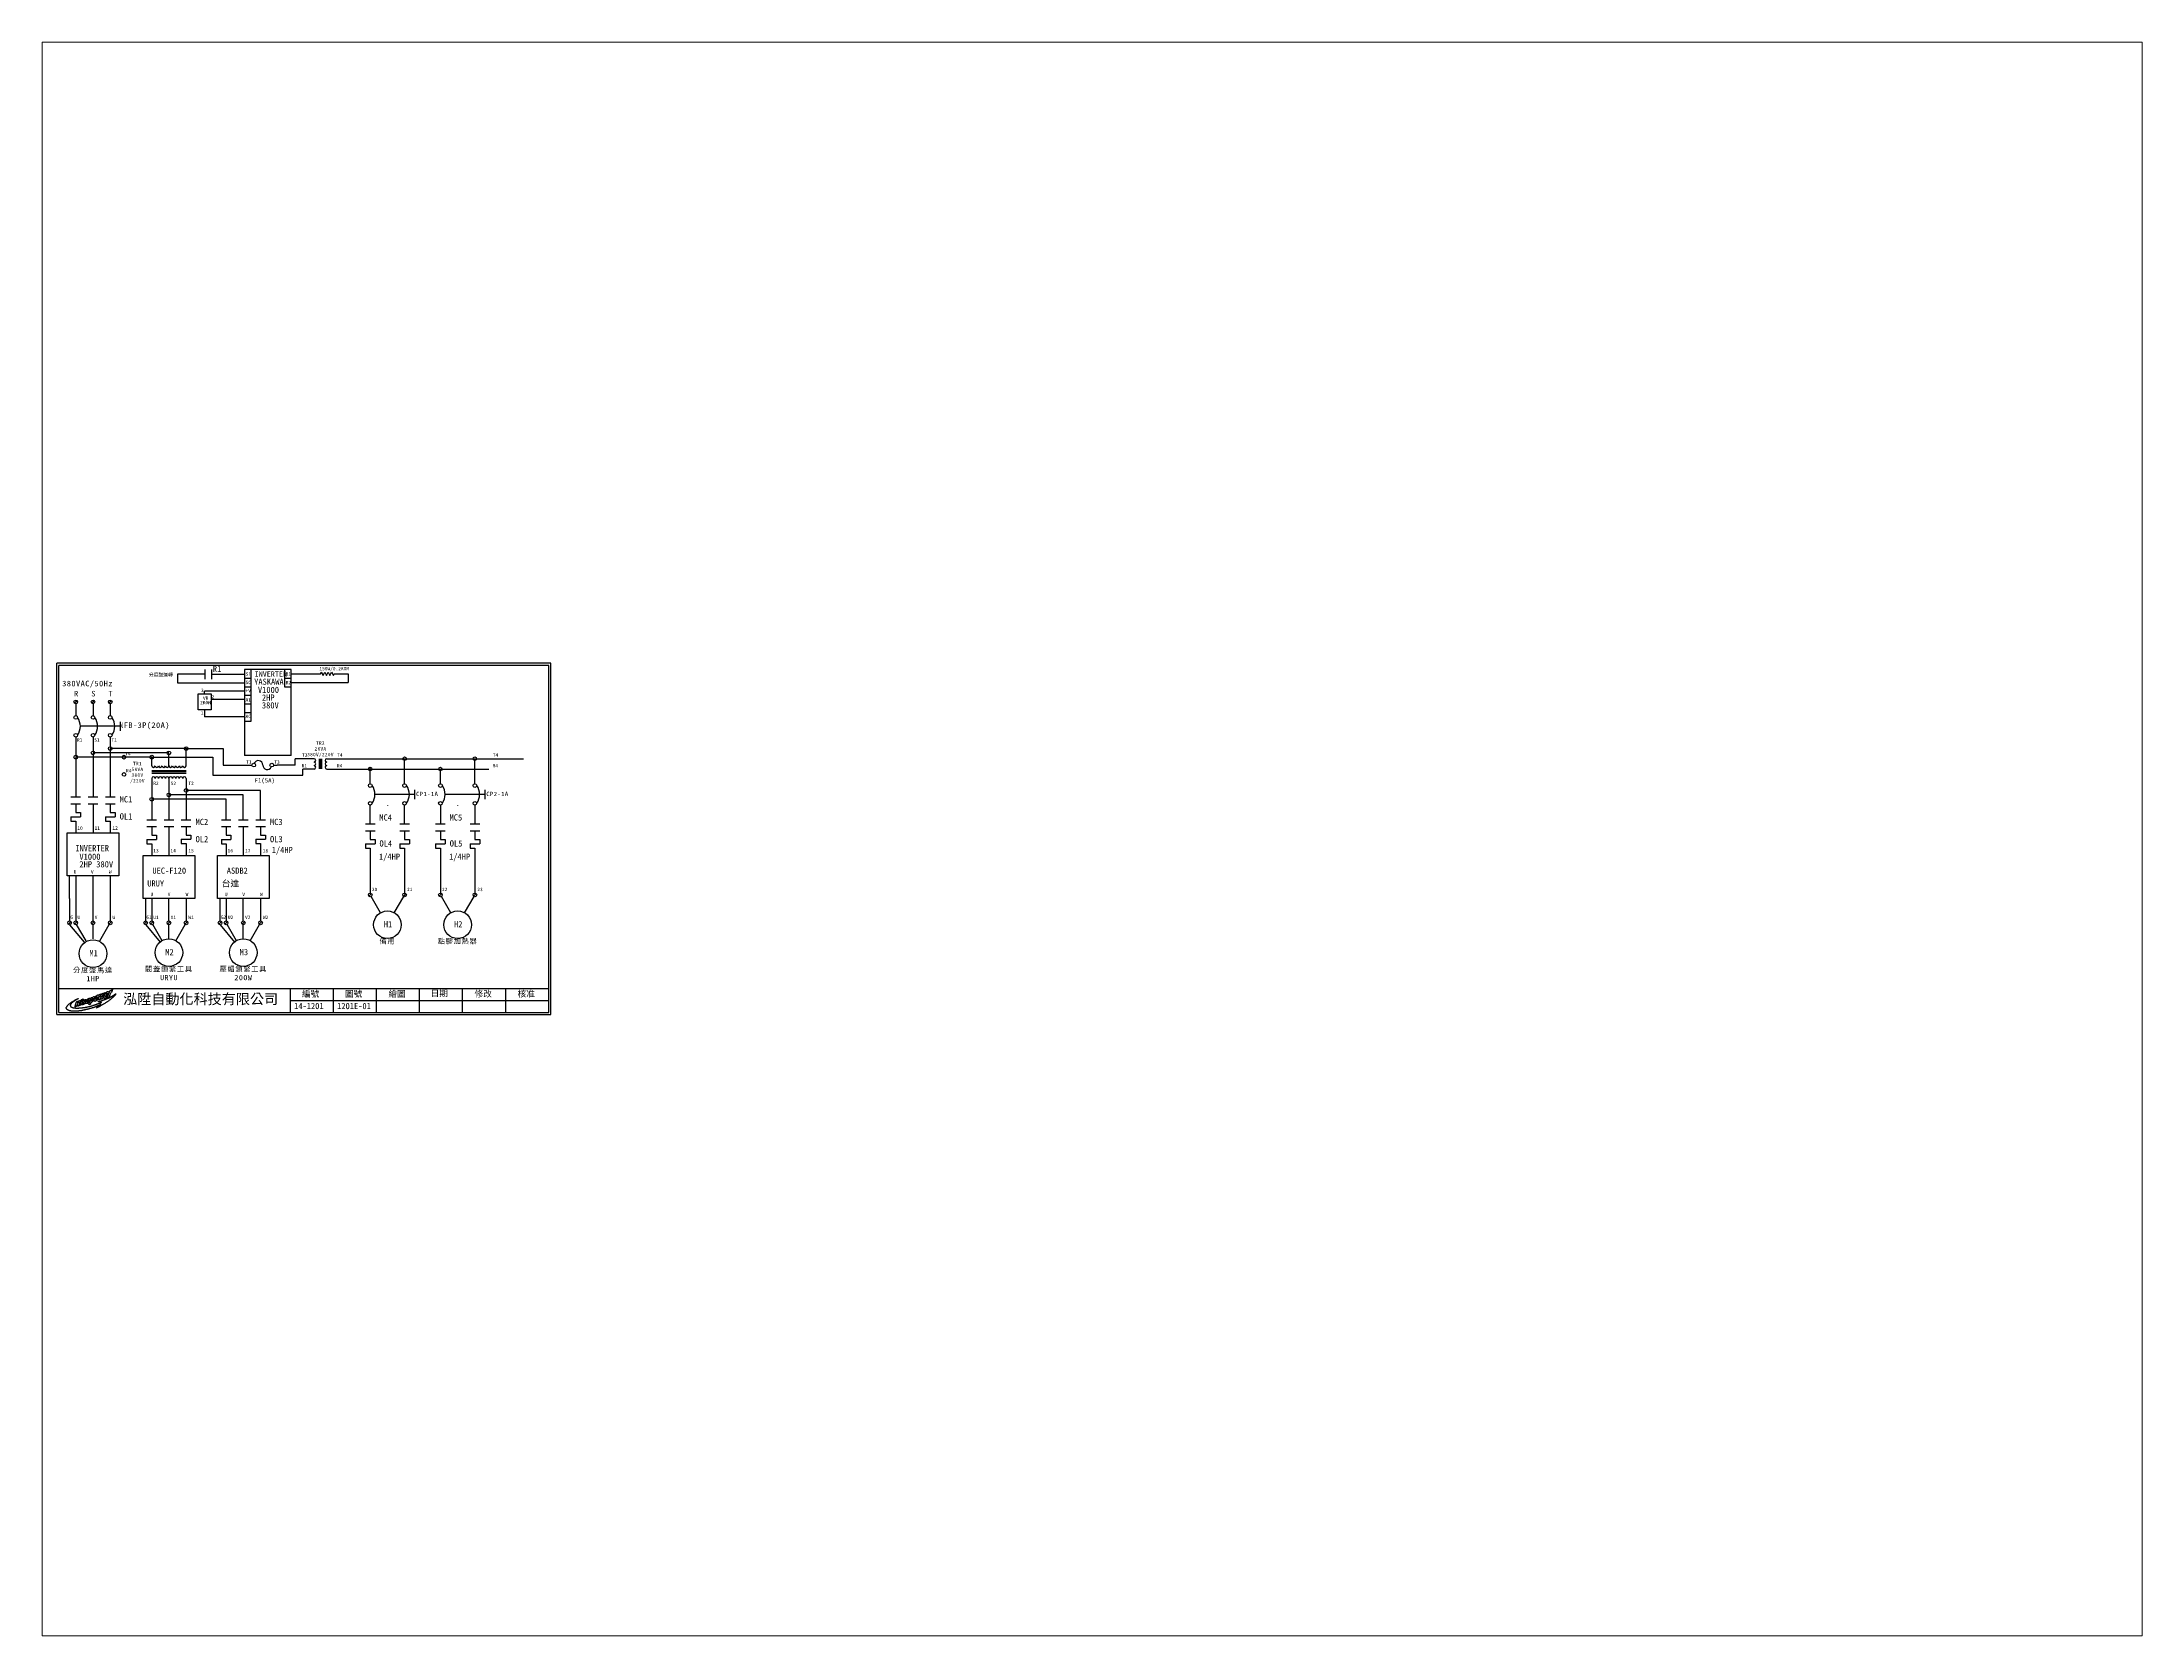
# Paper-space layout '配置1' of a CAD drawing. Extents: x 26 to 231, y 20 to 176.
# The model-space entities are those that its viewports show. They can reach past a viewport. Long polylines and large blocks are cut down to what shows.
import ezdxf

# ---------------------------------------------------------------- set-up
doc = ezdxf.new("R2010")
doc.units = 0
doc.linetypes.add('HIDDEN9', pattern=[3.5, 2, -1.5])
doc.layers.get('0').update_dxf_attribs({"linetype": 'CONTINUOUS'})
for name, color, linetype in [('圖框層', 7, 'CONTINUOUS'), ('標尺寸層', 3, 'CONTINUOUS'), ('輪廓線層', 7, 'CONTINUOUS')]:
    doc.layers.add(name, color=color, linetype=linetype)
doc.styles.add('STSL', font='kaiu.ttf')
doc.styles.add('標楷體', font='kaiu.ttf')

# ---------------------------------------------------------------- blocks, each defined once
blk = doc.blocks.new('FUSE')
at = {"color": 7}
for p, q in [((0, 0), (2.1, 0)), ((14.6, 0), (16.8, 0))]:
    blk.add_line(p, q, dxfattribs=at)
for centre in [(3.2, 0), (13.6, 0)]:
    blk.add_circle(centre, 1.07)
for centre, start, end in [((5.8, 0), 0, 156.116), ((11, 0), 180, 336.116)]:
    blk.add_arc(centre, 2.59, start, end, dxfattribs=at)

msp = doc.modelspace()

# ---------------------------------------------------------------- linework, layer by layer
for p, q in [((96, 200.6), (80.2, 200.6)), ((80.2, 200.6), (80.2, 195.6)), ((80.2, 195.6), (119.1, 195.6)), ((99.9, 200.6), (119.1, 200.6)), ((146.2, 203.4), (119.1, 203.4)), ((119.1, 203.4), (119.1, 153.4)), ((119.1, 203.4), (119.1, 193.4)), ((119.1, 203.4), (119.1, 198.4)), ((119.1, 198.4), (123, 198.4)), ((123, 198.4), (123, 203.4)), ((123, 193.4), (123, 198.4)), ((142.3, 203.4), (142.3, 198.4)), ((142.3, 198.4), (146.2, 198.4)), ((142.3, 198.4), (142.3, 193.4)), ((146.2, 153.4), (146.2, 203.4)), ((146.2, 198.4), (146.2, 203.4)), ((146.2, 200.9), (163.2, 200.9)), ((146.2, 193.4), (146.2, 198.4)), ((146.2, 195.9), (179.3, 195.9)), ((163.2, 200.9), (163.7, 201.9)), ((163.7, 201.9), (164.7, 199.9)), ((164.7, 199.9), (165.7, 201.9)), ((165.7, 201.9), (166.7, 199.9)), ((166.7, 199.9), (167.7, 201.9)), ((167.7, 201.9), (168.7, 199.9)), ((168.7, 199.9), (169.7, 201.9)), ((169.7, 201.9), (170.7, 199.9)), ((170.7, 199.9), (171.2, 200.9)), ((171.2, 200.9), (179.3, 200.9)), ((179.3, 200.9), (179.3, 195.9)), ((21.9, 185.3), (20.3, 183.8)), ((31.9, 185.3), (30.3, 183.8)), ((41.9, 185.3), (40.3, 183.8)), ((92.1, 189.3), (99.7, 189.3)), ((92.1, 179.9), (92.1, 189.3)), ((95.9, 189.3), (95.9, 190.9)), ((119.1, 190.9), (95.9, 190.9)), ((99.7, 189.3), (99.7, 179.9)), ((119.1, 185.9), (99.7, 185.9)), ((119.1, 193.4), (123, 193.4)), ((119.1, 188.4), (123, 188.4)), ((119.1, 183.4), (123, 183.4)), ((123, 188.4), (123, 193.4)), ((123, 183.4), (123, 188.4)), ((123, 178.4), (123, 183.4)), ((142.3, 193.4), (146.2, 193.4)), ((99.7, 179.9), (92.1, 179.9)), ((95.9, 179.9), (95.9, 175.9)), ((119.1, 175.9), (95.9, 175.9)), ((119.1, 178.4), (123, 178.4)), ((119.1, 173.4), (123, 173.4)), ((123, 173.4), (123, 178.4)), ((21.1, 152.5), (21.1, 129.4)), ((146.2, 153.4), (119.1, 153.4)), ((41.1, 142.5), (41.1, 129.4)), ((41.1, 125.4), (41.1, 120.4)), ((85.2, 112.2), (85.2, 107.3)), ((128.4, 112.2), (128.4, 107.3)), ((212.1, 109.7), (212.1, 104.7)), ((212.1, 99.7), (212.1, 73.6)), ((252.9, 109.7), (252.9, 104.7)), ((41.1, 83.6), (41.1, 57.4)), ((192.9, 73.3), (191.4, 71.8)), ((212.9, 73.3), (211.4, 71.8)), ((233.7, 73.3), (232.2, 71.8)), ((253.7, 73.3), (252.2, 71.8)), ((85.2, 70.4), (85.2, 57.4)), ((128.4, 70.4), (128.4, 57.4)), ((198.1, 62.1), (192.7, 71.6)), ((206.1, 62.1), (211.6, 71.6)), ((238.9, 62.1), (233.5, 71.6)), ((246.9, 62.1), (252.4, 71.6)), ((18.3, 57.1), (16.8, 55.5)), ((21.8, 57.1), (20.3, 55.5)), ((27.1, 45.9), (21.6, 55.4)), ((31.8, 57), (30.3, 55.5)), ((35.1, 45.9), (40.5, 55.4)), ((41.8, 57.1), (40.3, 55.5)), ((62.4, 57), (60.9, 55.5)), ((66, 57), (64.5, 55.5)), ((71.2, 45.9), (65.8, 55.4)), ((76, 57), (74.4, 55.5)), ((79.2, 45.9), (84.7, 55.4)), ((86, 57), (84.5, 55.5)), ((105.7, 57), (104.1, 55.5)), ((109.2, 57), (107.7, 55.5)), ((114.4, 45.9), (109, 55.4)), ((119.2, 57), (117.7, 55.5)), ((122.4, 45.9), (127.9, 55.4)), ((129.2, 57), (127.7, 55.5))]:
    msp.add_line(p, q)
at = {"color": 7, "linetype": 'HIDDEN9'}
for p, q in [((46.8, 170.4), (23.8, 170.4)), ((217.8, 130.9), (194.8, 130.9)), ((258.6, 130.9), (235.6, 130.9))]:
    msp.add_line(p, q, dxfattribs=at)
for centre, radius in [((21.1, 184.6), 1.07), ((31.1, 184.6), 1.07), ((41.1, 184.6), 1.07), ((21.1, 175.6), 1.07), ((31.1, 175.6), 1.07), ((41.1, 175.6), 1.07), ((21.1, 165.2), 1.07), ((31.1, 165.2), 1.07), ((41.1, 165.2), 1.07), ((85.2, 157.5), 1.07), ((21.1, 152.5), 1.07), ((21.1, 152.5), 1), ((31.1, 155), 1.07), ((41.1, 157.5), 1.07), ((49.1, 152.5), 1.07), ((65.2, 152.5), 1.07), ((75.2, 155), 1.07), ((192.1, 145.6), 1), ((212.1, 151.6), 1), ((232.9, 145.6), 1), ((252.9, 151.6), 1), ((49.1, 142.5), 1.07), ((85.2, 133.2), 1.07), ((192.1, 136), 1.07), ((212.1, 136), 1.07), ((232.9, 136), 1.07), ((252.9, 136), 1.07), ((65.2, 128.1), 1.07), ((75.2, 130.6), 1.07), ((192.1, 125.7), 1.07), ((212.1, 125.7), 1.07), ((232.9, 125.7), 1.07), ((252.9, 125.7), 1.07), ((192.1, 72.5), 1.07), ((212.1, 72.5), 1.07), ((232.9, 72.5), 1.07), ((252.9, 72.5), 1.07), ((202.1, 55.2), 8), ((242.9, 55.2), 8), ((17.5, 56.3), 1.07), ((21.1, 56.3), 1.07), ((31.1, 56.3), 1.07), ((41.1, 56.3), 1.07), ((61.7, 56.3), 1.07), ((65.2, 56.3), 1.07), ((75.2, 56.3), 1.07), ((85.2, 56.3), 1.07), ((104.9, 56.3), 1.07), ((108.4, 56.3), 1.07), ((118.4, 56.3), 1.07), ((128.4, 56.3), 1.07), ((31.1, 38.4), 8), ((75.2, 39), 8), ((118.4, 39), 8)]:
    msp.add_circle(centre, radius)
at = {"color": 7}
for centre in [(14.7, 170.4), (24.7, 170.4), (34.7, 170.4), (185.8, 130.9), (205.8, 130.9), (226.6, 130.9), (246.6, 130.9)]:
    msp.add_arc(centre, 9.05, 325.1286, 34.8714, dxfattribs=at)
at = {"layer": '圖框層', "color": 7}
for p, q in [((297, 207), (10, 207)), ((10, 3), (10, 207)), ((295.8, 205.7), (11.2, 205.7)), ((11.2, 4.2), (11.2, 205.7)), ((295.8, 4.2), (295.8, 205.7)), ((297, 3), (297, 207)), ((11.2, 18.2), (295.8, 18.2)), ((145.8, 4.2), (145.8, 18.2)), ((170.8, 4.2), (170.8, 18.2)), ((195.8, 4.2), (195.8, 18.2)), ((220.8, 4.2), (220.8, 18.2)), ((245.8, 4.2), (245.8, 18.2)), ((270.8, 4.2), (270.8, 18.2)), ((10, 3), (297, 3)), ((11.2, 4.2), (295.8, 4.2)), ((145.8, 11.2), (295.8, 11.2))]:
    msp.add_line(p, q, dxfattribs=at)
at = {"layer": '標尺寸層', "color": 7}
for p, q in [((96, 203.4), (96, 197.8)), ((99.9, 203.4), (99.9, 197.8)), ((21.1, 183.5), (21.1, 176.7)), ((31.1, 183.5), (31.1, 176.7)), ((41.1, 183.5), (41.1, 176.7)), ((46.8, 173.1), (46.8, 167.7)), ((21.1, 164.2), (21.1, 164.1)), ((21.1, 164.2), (21.1, 153.5)), ((31.1, 164.2), (31.1, 164.1)), ((31.1, 164.1), (31.1, 156)), ((41.1, 164.2), (41.1, 164.1)), ((41.1, 164.1), (41.1, 158.6)), ((65.2, 152.5), (21.1, 152.5)), ((21.1, 151.4), (21.1, 151.3)), ((75.2, 155), (31.1, 155)), ((31.1, 155), (31.1, 129.4)), ((31.1, 153.9), (31.1, 153.8)), ((85.2, 157.5), (41.1, 157.5)), ((41.1, 157.5), (41.1, 142.5)), ((41.1, 156.4), (41.1, 156.3)), ((65.2, 147.5), (65.2, 152.5)), ((65.2, 152.5), (100.7, 152.5)), ((65.2, 151.4), (65.2, 151.4)), ((75.2, 147.5), (75.2, 155)), ((75.2, 153.9), (75.2, 153.9)), ((85.2, 147.5), (85.2, 157.5)), ((85.2, 157.5), (106.7, 157.5)), ((85.2, 156.4), (85.2, 156.4)), ((100.7, 152.5), (100.7, 142.1)), ((106.7, 157.5), (106.7, 147.9)), ((106.7, 147.9), (121.3, 147.9)), ((148.5, 147.9), (138.1, 147.9)), ((148.5, 147.9), (148.5, 151.6)), ((159.5, 151.6), (148.5, 151.6)), ((162.4, 151.6), (162.4, 145.7)), ((163.2, 151.6), (163.2, 145.7)), ((163.9, 151.6), (163.9, 145.7)), ((166.9, 151.6), (281.1, 151.6)), ((192.1, 137.1), (192.1, 146.6)), ((212.1, 145.6), (212.1, 151.6)), ((252.9, 137.1), (252.9, 151.6)), ((75.2, 144.6), (65.2, 144.6)), ((75.2, 143.9), (65.2, 143.9)), ((75.2, 143.1), (65.2, 143.1)), ((65.2, 140.1), (65.2, 116.2)), ((85.2, 144.6), (75.2, 144.6)), ((85.2, 143.9), (75.2, 143.9)), ((85.2, 143.1), (75.2, 143.1)), ((75.2, 140.1), (75.2, 116.2)), ((85.2, 140.1), (85.2, 116.2)), ((100.7, 142.1), (152.9, 142.1)), ((152.9, 142.1), (152.9, 145.6)), ((159.5, 145.6), (152.9, 145.6)), ((166.9, 145.6), (261.1, 145.6)), ((212.1, 137.1), (212.1, 145.6)), ((232.9, 137.1), (232.9, 145.6)), ((18.3, 129.4), (23.9, 129.4)), ((18.3, 125.4), (23.9, 125.4)), ((21.1, 125.4), (21.1, 120.4)), ((28.3, 129.4), (33.9, 129.4)), ((28.3, 125.4), (33.9, 125.4)), ((31.1, 125.4), (31.1, 108.6)), ((38.3, 129.4), (43.9, 129.4)), ((38.3, 125.4), (43.9, 125.4)), ((108.4, 128.2), (65.2, 128.1)), ((65.2, 127.1), (65.2, 127)), ((118.4, 130.7), (75.2, 130.6)), ((75.2, 129.6), (75.2, 129.5)), ((128.4, 133.2), (85.2, 133.2)), ((85.2, 132.1), (85.2, 132)), ((108.4, 116.2), (108.4, 128.2)), ((118.4, 116.2), (118.4, 130.7)), ((128.4, 116.2), (128.4, 133.2)), ((192.1, 113.7), (192.1, 124.6)), ((192.1, 124.6), (192.1, 124.5)), ((202.1, 124.6), (202.1, 124.5)), ((212.1, 113.7), (212.1, 124.6)), ((212.1, 124.6), (212.1, 124.5)), ((217.8, 133.6), (217.8, 128.1)), ((232.9, 124.6), (232.9, 124.5)), ((232.9, 124.5), (232.9, 113.7)), ((242.9, 124.6), (242.9, 124.5)), ((252.9, 124.6), (252.9, 124.5)), ((252.9, 124.5), (252.9, 113.7)), ((258.6, 133.6), (258.6, 128.1)), ((18.3, 117.9), (23.9, 117.9)), ((18.3, 117.9), (18.3, 115.4)), ((18.3, 115.4), (21.1, 115.4)), ((21.1, 120.4), (23.9, 120.4)), ((21.1, 115.4), (21.1, 108.6)), ((23.9, 120.4), (23.9, 117.9)), ((38.3, 117.9), (43.9, 117.9)), ((38.3, 117.9), (38.3, 115.4)), ((38.3, 115.4), (41.1, 115.4)), ((41.1, 120.4), (43.9, 120.4)), ((41.1, 115.4), (41.1, 108.6)), ((43.9, 120.4), (43.9, 117.9)), ((62.4, 116.2), (68, 116.2)), ((62.4, 112.2), (68, 112.2)), ((65.2, 112.2), (65.2, 107.2)), ((72.4, 116.2), (78, 116.2)), ((72.4, 112.2), (78, 112.2)), ((75.2, 112.2), (75.2, 95.4)), ((82.4, 116.2), (88, 116.2)), ((82.4, 112.2), (88, 112.2)), ((105.7, 116.2), (111.2, 116.2)), ((105.7, 112.2), (111.2, 112.2)), ((108.4, 112.2), (108.4, 107.2)), ((115.6, 116.2), (121.2, 116.2)), ((115.6, 112.2), (121.2, 112.2)), ((118.4, 112.2), (118.4, 95.4)), ((125.7, 116.2), (131.2, 116.2)), ((125.7, 112.2), (131.2, 112.2)), ((189.4, 113.7), (194.9, 113.7)), ((209.4, 113.7), (214.9, 113.7)), ((230.1, 113.7), (235.7, 113.7)), ((250.1, 113.7), (255.7, 113.7)), ((16.1, 83.6), (16.1, 108.6)), ((16.1, 108.6), (41.1, 108.6)), ((41.1, 108.6), (46.1, 108.6)), ((46.1, 108.6), (46.1, 83.6)), ((62.4, 104.7), (68, 104.7)), ((62.4, 104.7), (62.4, 102.2)), ((62.4, 102.2), (65.2, 102.2)), ((65.2, 107.2), (68, 107.2)), ((65.2, 102.2), (65.2, 95.4)), ((68, 107.2), (68, 104.7)), ((82.4, 104.8), (88, 104.8)), ((82.4, 104.8), (82.4, 102.3)), ((82.4, 102.3), (85.2, 102.3)), ((85.2, 107.3), (88, 107.3)), ((85.2, 102.3), (85.2, 95.4)), ((88, 107.3), (88, 104.8)), ((105.7, 104.7), (111.2, 104.7)), ((105.7, 104.7), (105.7, 102.2)), ((105.7, 102.2), (108.4, 102.2)), ((108.4, 107.2), (111.2, 107.2)), ((108.4, 102.2), (108.4, 95.4)), ((111.2, 107.2), (111.2, 104.7)), ((125.7, 104.8), (131.2, 104.8)), ((125.7, 104.8), (125.7, 102.3)), ((125.7, 102.3), (128.4, 102.3)), ((128.4, 107.3), (131.2, 107.3)), ((128.4, 102.3), (128.4, 95.4)), ((131.2, 107.3), (131.2, 104.8)), ((189.4, 109.7), (194.9, 109.7)), ((189.4, 102.2), (194.9, 102.2)), ((189.4, 102.2), (189.4, 99.7)), ((189.4, 99.7), (192.1, 99.7)), ((192.1, 109.7), (192.1, 104.7)), ((192.1, 104.7), (194.9, 104.7)), ((192.1, 99.7), (192.1, 73.6)), ((194.9, 104.7), (194.9, 102.2)), ((209.4, 109.7), (214.9, 109.7)), ((209.4, 102.2), (214.9, 102.2)), ((209.4, 102.2), (209.4, 99.7)), ((209.4, 99.7), (212.1, 99.7)), ((212.1, 104.7), (214.9, 104.7)), ((214.9, 104.7), (214.9, 102.2)), ((230.1, 109.7), (235.7, 109.7)), ((230.1, 102.2), (235.7, 102.2)), ((230.1, 102.2), (230.1, 99.7)), ((230.1, 99.7), (232.9, 99.7)), ((232.9, 109.7), (232.9, 104.7)), ((232.9, 104.7), (235.7, 104.7)), ((232.9, 99.7), (232.9, 73.6)), ((235.7, 104.7), (235.7, 102.2)), ((250.1, 109.7), (255.7, 109.7)), ((250.1, 102.2), (255.7, 102.2)), ((250.1, 102.2), (250.1, 99.7)), ((250.1, 99.7), (252.9, 99.7)), ((252.9, 104.7), (255.7, 104.7)), ((252.9, 99.7), (252.9, 73.6)), ((255.7, 104.7), (255.7, 102.2)), ((60.2, 70.4), (60.2, 95.4)), ((60.2, 95.4), (90.2, 95.4)), ((90.2, 95.4), (90.2, 70.4)), ((103.4, 70.4), (103.4, 95.4)), ((103.4, 95.4), (133.4, 95.4)), ((133.4, 95.4), (133.4, 70.4)), ((21.1, 83.6), (16.1, 83.6)), ((17.5, 70.5), (17.5, 83.6)), ((21.1, 83.6), (21.1, 57.4)), ((46.1, 83.6), (21.1, 83.6)), ((31.1, 57.4), (31.1, 83.6)), ((17.5, 70.5), (17.5, 57.4)), ((65.2, 70.4), (60.2, 70.4)), ((61.7, 57.4), (61.7, 70.4)), ((65.2, 70.4), (65.2, 57.4)), ((90.2, 70.4), (65.2, 70.4)), ((75.2, 57.4), (75.2, 70.4)), ((108.4, 70.4), (103.4, 70.4)), ((104.9, 57.4), (104.9, 70.4)), ((108.4, 70.4), (108.4, 57.4)), ((133.4, 70.4), (108.4, 70.4)), ((118.4, 57.4), (118.4, 70.4)), ((17.5, 55.2), (25.9, 45.1)), ((31.1, 47), (31.1, 55.2)), ((61.7, 55.2), (70.1, 45.1)), ((75.2, 47), (75.2, 55.2)), ((104.9, 55.2), (113.3, 45.1)), ((118.4, 47), (118.4, 55.2))]:
    msp.add_line(p, q, dxfattribs=at)
for centre, start, end in [((66.2, 147.5), 180, 0), ((68.2, 147.5), 180, 0), ((70.2, 147.5), 180, 0), ((72.2, 147.5), 180, 0), ((74.2, 147.5), 180, 0), ((76.2, 147.5), 180, 0), ((78.2, 147.5), 180, 0), ((80.2, 147.5), 180, 0), ((82.2, 147.5), 180, 0), ((84.2, 147.5), 180, 0), ((159.5, 150.6), 270, 90), ((159.5, 148.6), 270, 90), ((159.5, 146.6), 270, 90), ((166.9, 150.6), 90, 270), ((166.9, 148.6), 90, 270), ((166.9, 146.6), 90, 270), ((66.2, 140.1), 0, 180), ((68.2, 140.1), 0, 180), ((70.2, 140.1), 0, 180), ((72.2, 140.1), 0, 180), ((74.2, 140.1), 0, 180), ((76.2, 140.1), 0, 180), ((78.2, 140.1), 0, 180), ((80.2, 140.1), 0, 180), ((82.2, 140.1), 0, 180), ((84.2, 140.1), 0, 180)]:
    msp.add_arc(centre, 1, start, end, dxfattribs=at)
at = {"layer": '輪廓線層', "color": 1}
msp.add_lwpolyline([(34.6, 8.4), (34.3, 8.3), (34, 8.2), (33.7, 8.1), (33.4, 7.9), (33.1, 7.8), (32.8, 7.7), (32.5, 7.5), (32.2, 7.4), (32, 7.3), (31.7, 7.2), (31.5, 7.2), (31.3, 7.1), (31.1, 7), (30.9, 6.9), (30.6, 6.9), (30.4, 6.8), (30.2, 6.7), (29.9, 6.6), (29.6, 6.6), (29.3, 6.5), (29, 6.4), (28.7, 6.3), (28.4, 6.2), (28.2, 6.2), (27.9, 6.1), (27.7, 6), (27.4, 6), (27.2, 5.9), (27, 5.9), (26.8, 5.8), (26.6, 5.8), (26.4, 5.7), (26.2, 5.7), (26, 5.6), (25.9, 5.6), (25.7, 5.6), (25.5, 5.5), (25.3, 5.5), (25.1, 5.5), (24.9, 5.4), (24.8, 5.4), (24.6, 5.4), (24.4, 5.3), (24.2, 5.3), (24, 5.3), (23.9, 5.3), (23.7, 5.2), (23.5, 5.2), (23.4, 5.2), (23.2, 5.2), (23, 5.2), (22.9, 5.2), (22.7, 5.1), (22.6, 5.1), (22.4, 5.1), (22.2, 5.1), (22.1, 5.1), (21.9, 5.1), (21.7, 5.1), (21.6, 5.1), (21.4, 5), (21.2, 5), (21, 5), (20.9, 5), (20.7, 5), (20.5, 5), (20.4, 5), (20.3, 5), (20.1, 5), (20, 5), (19.8, 5), (19.7, 5), (19.6, 5), (19.5, 5), (19.4, 5), (19.2, 5.1), (19.1, 5.1), (19, 5.1), (18.9, 5.1), (18.8, 5.1), (18.7, 5.1), (18.5, 5.1), (18.4, 5.1), (18.3, 5.2), (18.1, 5.2), (18, 5.2), (17.9, 5.2), (17.7, 5.2), (17.6, 5.3), (17.5, 5.3), (17.3, 5.3), (17.2, 5.4), (17.1, 5.4), (16.9, 5.5), (16.8, 5.5), (16.7, 5.6), (16.6, 5.6), (16.5, 5.7), (16.4, 5.7), (16.3, 5.7), (16.2, 5.8), (16.2, 5.8), (16.1, 5.9), (16, 5.9), (16, 6), (15.9, 6), (15.9, 6.1), (15.9, 6.1), (15.8, 6.1), (15.8, 6.2), (15.8, 6.2), (15.8, 6.2), (15.8, 6.3), (15.7, 6.3), (15.7, 6.3), (15.7, 6.4), (15.7, 6.4), (15.7, 6.4), (15.7, 6.5), (15.7, 6.5), (15.7, 6.5), (15.7, 6.6), (15.7, 6.6), (15.7, 6.6), (15.7, 6.7), (15.7, 6.7), (15.6, 6.7), (15.6, 6.8), (15.6, 6.8), (15.6, 6.9), (15.6, 6.9), (15.6, 6.9), (15.6, 7), (15.6, 7), (15.6, 7), (15.6, 7.1), (15.6, 7.1), (15.6, 7.2), (15.6, 7.2), (15.6, 7.2), (15.7, 7.3), (15.7, 7.3), (15.7, 7.4), (15.7, 7.4), (15.8, 7.5), (15.8, 7.5), (15.8, 7.6), (15.9, 7.7), (15.9, 7.8), (16, 7.8), (16, 7.9), (16.1, 8), (16.2, 8.1), (16.2, 8.2), (16.3, 8.3), (16.4, 8.4), (16.5, 8.5), (16.6, 8.6), (16.7, 8.7), (16.8, 8.8), (16.9, 8.9), (17, 9), (17.1, 9.1), (17.3, 9.2), (17.4, 9.3), (17.5, 9.4), (17.7, 9.5), (17.8, 9.6), (17.9, 9.7), (18.1, 9.8), (18.2, 9.9), (18.3, 10), (18.5, 10.1), (18.6, 10.2), (18.7, 10.3), (18.8, 10.4), (19, 10.4), (19.1, 10.5), (19.2, 10.6), (19.3, 10.7), (19.4, 10.7), (19.5, 10.8), (19.6, 10.8), (19.8, 10.9), (19.9, 11), (20, 11), (20.1, 11.1), (20.2, 11.1), (20.3, 11.2), (20.4, 11.3), (20.6, 11.4), (20.8, 11.5), (20.9, 11.6), (21.1, 11.7), (21.3, 11.8), (21.6, 11.9), (21.8, 12), (21.9, 12.1), (22.1, 12.2), (22.3, 12.2), (22.4, 12.3), (22.5, 12.3), (22.6, 12.4), (22.6, 12.4), (22.7, 12.4), (22.7, 12.4), (22.7, 12.4), (22.6, 12.3), (22.6, 12.3), (22.6, 12.3), (22.5, 12.2), (22.4, 12.2), (22.4, 12.2), (22.3, 12.1), (22.2, 12.1), (22.1, 12), (22, 11.9), (21.9, 11.9), (21.7, 11.8), (21.6, 11.8), (21.5, 11.7), (21.4, 11.6), (21.3, 11.5), (21.1, 11.5), (21, 11.4), (20.9, 11.3), (20.7, 11.2), (20.6, 11.2), (20.5, 11.1), (20.3, 11), (20.2, 10.9), (20.1, 10.8), (20, 10.7), (19.9, 10.7), (19.7, 10.6), (19.6, 10.5), (19.5, 10.4), (19.4, 10.3), (19.3, 10.3), (19.2, 10.2), (19.1, 10.1), (19, 10), (18.9, 9.9), (18.8, 9.8), (18.7, 9.7), (18.6, 9.6), (18.6, 9.6), (18.5, 9.5), (18.4, 9.4), (18.4, 9.3), (18.3, 9.3), (18.2, 9.2), (18.2, 9.1), (18.2, 9.1), (18.1, 9), (18.1, 8.9), (18.1, 8.9), (18, 8.8), (18, 8.8), (18, 8.7), (18, 8.6), (18, 8.6), (18, 8.5), (18, 8.5), (17.9, 8.4), (17.9, 8.4), (17.9, 8.3), (17.9, 8.3), (17.9, 8.2), (18, 8.2), (18, 8.2), (18, 8.1), (18, 8.1), (18, 8), (18, 8), (18, 8), (18, 7.9), (18.1, 7.9), (18.1, 7.9), (18.1, 7.8), (18.1, 7.8), (18.2, 7.8), (18.2, 7.7), (18.2, 7.7), (18.2, 7.7), (18.3, 7.6), (18.3, 7.6), (18.4, 7.6), (18.4, 7.5), (18.4, 7.5), (18.5, 7.5), (18.5, 7.5), (18.6, 7.4), (18.7, 7.4), (18.7, 7.4), (18.8, 7.3), (18.8, 7.3), (18.9, 7.3), (19, 7.2), (19, 7.2), (19.1, 7.2), (19.2, 7.2), (19.3, 7.1), (19.3, 7.1), (19.4, 7.1), (19.5, 7.1), (19.6, 7), (19.6, 7), (19.7, 7), (19.8, 7), (19.9, 7), (20, 7), (20.1, 6.9), (20.2, 6.9), (20.3, 6.9), (20.4, 6.9), (20.5, 6.9), (20.6, 6.9), (20.8, 6.9), (20.9, 6.8), (21, 6.8), (21.2, 6.8), (21.3, 6.8), (21.5, 6.8), (21.6, 6.8), (21.8, 6.8), (21.9, 6.8), (22.1, 6.8), (22.3, 6.8), (22.5, 6.8), (22.7, 6.8), (22.8, 6.8), (23, 6.9), (23.2, 6.9), (23.4, 6.9), (23.6, 6.9), (23.8, 6.9), (24, 6.9), (24.1, 6.9), (24.3, 7), (24.5, 7), (24.7, 7), (24.8, 7), (25, 7), (25.1, 7.1), (25.3, 7.1), (25.5, 7.1), (25.7, 7.1), (25.9, 7.2), (26, 7.2), (26.3, 7.2), (26.5, 7.2), (26.7, 7.3), (27, 7.3), (27.2, 7.4), (27.5, 7.4), (27.8, 7.5), (28.1, 7.5), (28.3, 7.6), (28.6, 7.7), (28.9, 7.7), (29.2, 7.8), (29.5, 7.9), (29.7, 8), (30, 8), (30.3, 8.1), (30.5, 8.2), (30.7, 8.2), (31, 8.3), (31.2, 8.4), (31.4, 8.4), (31.6, 8.5), (31.8, 8.5), (31.9, 8.6), (32.1, 8.6), (32.2, 8.7), (32.4, 8.7), (32.5, 8.8), (32.6, 8.8), (32.7, 8.8), (32.8, 8.9), (32.9, 8.9), (33, 9), (33.1, 9), (33.3, 9.1), (33.4, 9.1), (33.6, 9.2), (33.8, 9.2), (33.9, 9.3), (34.1, 9.4), (34.3, 9.4), (34.4, 9.5), (34.6, 9.6), (34.7, 9.6), (34.8, 9.6), (35, 9.7), (35.1, 9.7), (35.2, 9.8), (35.3, 9.8), (35.4, 9.9), (35.5, 9.9), (35.6, 9.9), (35.7, 10), (35.8, 10), (35.9, 10.1), (36, 10.1), (36, 10.1), (36, 10.2), (36.1, 10.2), (36.1, 10.2), (36, 10.2), (36, 10.2), (35.9, 10.2), (35.9, 10.3), (35.8, 10.3), (35.7, 10.3), (35.6, 10.3), (35.6, 10.3), (35.5, 10.3), (35.4, 10.3), (35.3, 10.3), (35.2, 10.3), (35.1, 10.3), (35, 10.4), (35, 10.4), (34.9, 10.4), (34.8, 10.4), (34.7, 10.4), (34.6, 10.4), (34.5, 10.4), (34.4, 10.4), (34.3, 10.4), (34.3, 10.4), (34.2, 10.5), (34.2, 10.5), (34.1, 10.5), (34.1, 10.5), (34.1, 10.5), (34, 10.5), (34, 10.5), (34.1, 10.5), (34.1, 10.6), (34.1, 10.6), (34.2, 10.6), (34.2, 10.6), (34.3, 10.6), (34.4, 10.7), (34.5, 10.7), (34.6, 10.7), (34.8, 10.8), (34.9, 10.8), (35.1, 10.8), (35.2, 10.9), (35.4, 10.9), (35.5, 11), (35.7, 11), (35.9, 11.1), (36.1, 11.1), (36.3, 11.2), (36.4, 11.2), (36.6, 11.3), (36.8, 11.4), (37, 11.4), (37.2, 11.5), (37.4, 11.5), (37.6, 11.6), (37.7, 11.7), (37.9, 11.7), (38.1, 11.8), (38.3, 11.9), (38.6, 12), (38.8, 12), (39, 12.1), (39.3, 12.3), (39.5, 12.4), (39.8, 12.5), (40.1, 12.6), (40.3, 12.7), (40.6, 12.8), (40.8, 12.9), (41, 13.1), (41.2, 13.2), (41.4, 13.3), (41.6, 13.4), (41.8, 13.5), (42, 13.6), (42.2, 13.7), (42.3, 13.8), (42.5, 13.9), (42.7, 14), (42.8, 14.1), (43, 14.2), (43.1, 14.3), (43.3, 14.4), (43.4, 14.5), (43.6, 14.6), (43.7, 14.7), (43.9, 14.8), (44, 14.9), (44.1, 15), (44.2, 15), (44.2, 15.1), (44.3, 15.1), (44.4, 15.1), (44.4, 15.1), (44.4, 15.1), (44.4, 15.1), (44.3, 15), (44.3, 14.9), (44.3, 14.9), (44.2, 14.8), (44.2, 14.7), (44.1, 14.6), (44.1, 14.6), (44, 14.5), (44, 14.4), (43.9, 14.4), (43.9, 14.3), (43.8, 14.2), (43.8, 14.2), (43.7, 14.1), (43.6, 14), (43.6, 13.9), (43.5, 13.9), (43.4, 13.8), (43.3, 13.7), (43.2, 13.6), (43.1, 13.5), (43, 13.4), (42.9, 13.3), (42.8, 13.2), (42.7, 13), (42.5, 12.9), (42.4, 12.8), (42.2, 12.7), (42.1, 12.5), (41.9, 12.4), (41.8, 12.2), (41.6, 12.1), (41.4, 12), (41.2, 11.8), (41.1, 11.7), (40.9, 11.5), (40.6, 11.3), (40.4, 11.2), (40.2, 11), (39.9, 10.9), (39.7, 10.7), (39.4, 10.5), (39.2, 10.3), (38.9, 10.2), (38.7, 10), (38.4, 9.8), (38.1, 9.7), (37.9, 9.5), (37.6, 9.3), (37.4, 9.2), (37.1, 9), (36.8, 8.9), (36.6, 8.7), (36.3, 8.6), (36, 8.4), (35.8, 8.3), (35.5, 8.1), (35.3, 8), (35, 7.8), (34.8, 7.7), (34.6, 7.6), (34.4, 7.5), (34.3, 7.4), (34.1, 7.3), (34, 7.3), (33.8, 7.2), (33.7, 7.1), (33.6, 7.1), (33.5, 7), (33.4, 7), (33.4, 7), (33.3, 6.9), (33.2, 6.9), (33.2, 6.9), (33.2, 6.9), (33.1, 6.9), (33.2, 6.9), (33.2, 6.9), (33.2, 7), (33.3, 7), (33.4, 7.1), (33.4, 7.2), (33.6, 7.2), (33.7, 7.3), (33.8, 7.4), (33.9, 7.5), (34.1, 7.7), (34.3, 7.8), (34.4, 7.9), (34.6, 8), (34.7, 8.1), (34.9, 8.3), (35.1, 8.4), (35.2, 8.5), (35.3, 8.6), (35.4, 8.7), (35.5, 8.7), (35.6, 8.8), (35.7, 8.9), (35.7, 8.9), (35.7, 8.9), (35.7, 8.9), (35.6, 8.9), (35.5, 8.8), (35.4, 8.8), (35.2, 8.7), (35, 8.6), (34.8, 8.5)], close=True, dxfattribs=at)
at = {"layer": '輪廓線層', "color": 116}
for points in [[(27.8, 10.4), (27.8, 10.3), (27.8, 10.3), (27.8, 10.3), (27.8, 10.3), (27.8, 10.3), (27.8, 10.3), (27.8, 10.3), (27.8, 10.2), (27.8, 10.2), (27.8, 10.2), (27.8, 10.2), (27.8, 10.2), (27.9, 10.2), (27.9, 10.2), (27.9, 10.2), (27.9, 10.2), (27.9, 10.2), (27.9, 10.2), (28, 10.2), (28, 10.2), (28, 10.2), (28, 10.2), (28, 10.2), (28.1, 10.2), (28.1, 10.3), (28.1, 10.3), (28.1, 10.3), (28.2, 10.3), (28.2, 10.3), (28.2, 10.3), (28.2, 10.3), (28.2, 10.3), (28.2, 10.4), (28.3, 10.4), (28.3, 10.4), (28.3, 10.4), (28.3, 10.4), (28.3, 10.4), (28.3, 10.5), (28.3, 10.5), (28.3, 10.5), (28.4, 10.5), (28.4, 10.5), (28.4, 10.5), (28.4, 10.5), (28.4, 10.5), (28.5, 10.5), (28.5, 10.5), (28.5, 10.6), (28.6, 10.6), (28.7, 10.6), (28.7, 10.6), (28.8, 10.6), (28.8, 10.6), (28.9, 10.6), (28.9, 10.6), (29, 10.6), (29, 10.6), (29, 10.6), (29, 10.6), (29, 10.6), (29, 10.6), (29, 10.5), (29, 10.5), (29, 10.5), (28.9, 10.5), (28.9, 10.4), (28.9, 10.4), (28.9, 10.4), (28.9, 10.4), (28.9, 10.3), (28.8, 10.3), (28.8, 10.3), (28.8, 10.3), (28.8, 10.2), (28.8, 10.2), (28.7, 10.2), (28.7, 10.2), (28.7, 10.1), (28.7, 10.1), (28.7, 10.1), (28.6, 10), (28.6, 10), (28.6, 10), (28.6, 10), (28.5, 9.9), (28.5, 9.9), (28.5, 9.9), (28.4, 9.8), (28.4, 9.8), (28.4, 9.8), (28.3, 9.8), (28.3, 9.7), (28.3, 9.7), (28.2, 9.7), (28.2, 9.7), (28.1, 9.6), (28.1, 9.6), (28.1, 9.6), (28, 9.6), (28, 9.5), (27.9, 9.5), (27.9, 9.5), (27.9, 9.5), (27.8, 9.4), (27.8, 9.4), (27.8, 9.4), (27.7, 9.4), (27.7, 9.4), (27.7, 9.4), (27.6, 9.4), (27.6, 9.4), (27.6, 9.4), (27.5, 9.4), (27.5, 9.4), (27.5, 9.4), (27.4, 9.4), (27.4, 9.4), (27.4, 9.4), (27.3, 9.4), (27.3, 9.4), (27.3, 9.4), (27.2, 9.4), (27.2, 9.4), (27.2, 9.4), (27.2, 9.4), (27.1, 9.4), (27.1, 9.5), (27.1, 9.5), (27.1, 9.5), (27.1, 9.5), (27, 9.5), (27, 9.6), (27, 9.6), (27, 9.6), (27, 9.6), (27, 9.7), (27, 9.7), (27, 9.7), (27, 9.7), (27, 9.8), (27, 9.8), (27, 9.8), (27, 9.9), (27, 9.9), (27, 10), (27, 10), (27, 10), (27, 10.1), (27, 10.1), (27, 10.2), (27, 10.2), (27, 10.3), (27, 10.3), (27, 10.3), (27, 10.4), (27, 10.4), (27.1, 10.5), (27.1, 10.5), (27.1, 10.6), (27.1, 10.6), (27.1, 10.6), (27.1, 10.7), (27.1, 10.7), (27.2, 10.8), (27.2, 10.8), (27.2, 10.9), (27.2, 10.9), (27.2, 10.9), (27.3, 11), (27.3, 11), (27.3, 11.1), (27.3, 11.1), (27.4, 11.2), (27.4, 11.2), (27.4, 11.3), (27.4, 11.3), (27.5, 11.4), (27.5, 11.4), (27.5, 11.5), (27.6, 11.5), (27.6, 11.6), (27.6, 11.6), (27.7, 11.7), (27.7, 11.7), (27.8, 11.8), (27.8, 11.8), (27.9, 11.9), (28, 12), (28, 12), (28.1, 12.1), (28.1, 12.2), (28.2, 12.2), (28.3, 12.3), (28.3, 12.3), (28.4, 12.3), (28.4, 12.4), (28.5, 12.4), (28.5, 12.4), (28.6, 12.4), (28.6, 12.5), (28.6, 12.5), (28.7, 12.5), (28.7, 12.5), (28.8, 12.5), (28.8, 12.5), (28.8, 12.6), (28.9, 12.6), (28.9, 12.6), (28.9, 12.6), (29, 12.6), (29, 12.6), (29, 12.6), (29.1, 12.6), (29.1, 12.6), (29.1, 12.6), (29.1, 12.6), (29.2, 12.6), (29.2, 12.6), (29.2, 12.6), (29.2, 12.5), (29.3, 12.5), (29.3, 12.5), (29.3, 12.5), (29.3, 12.5), (29.3, 12.5), (29.3, 12.5), (29.4, 12.5), (29.4, 12.5), (29.4, 12.5), (29.4, 12.4), (29.4, 12.4), (29.4, 12.4), (29.4, 12.4), (29.4, 12.3), (29.4, 12.3), (29.5, 12.3), (29.5, 12.3), (29.5, 12.2), (29.5, 12.2), (29.5, 12.2), (29.5, 12.1), (29.5, 12.1), (29.5, 12.1), (29.5, 12.1), (29.5, 12), (29.5, 12), (29.5, 11.9), (29.5, 11.9), (29.4, 11.9), (29.4, 11.8), (29.4, 11.8), (29.4, 11.7), (29.4, 11.7), (29.4, 11.7), (29.4, 11.6), (29.4, 11.6), (29.4, 11.5), (29.4, 11.5), (29.4, 11.5), (29.4, 11.4), (29.4, 11.4), (29.4, 11.3), (29.3, 11.3), (29.3, 11.3), (29.3, 11.2), (29.3, 11.2), (29.3, 11.2), (29.3, 11.1), (29.3, 11.1), (29.2, 11.1), (29.2, 11.1), (29.2, 11), (29.1, 11), (29.1, 11), (29, 11), (28.9, 10.9), (28.9, 10.9), (28.8, 10.9), (28.8, 10.9), (28.7, 10.9), (28.6, 10.8), (28.6, 10.8), (28.5, 10.8), (28.5, 10.8), (28.4, 10.8), (28.4, 10.7), (28.3, 10.7), (28.3, 10.7), (28.2, 10.7), (28.2, 10.7), (28.1, 10.7), (28.1, 10.7), (28, 10.6), (28, 10.6), (28, 10.6), (27.9, 10.6), (27.9, 10.6), (27.9, 10.6), (27.9, 10.6), (27.8, 10.6), (27.8, 10.6), (27.8, 10.5), (27.8, 10.5), (27.8, 10.5), (27.8, 10.5), (27.8, 10.5), (27.8, 10.4), (27.8, 10.4), (27.8, 10.4), (27.8, 10.4)], [(31.3, 11.1), (31.1, 10.8), (30.7, 10.4), (30.5, 10.2), (30.4, 10.2), (30.2, 10.1), (30.1, 10.2), (30, 10.2), (30, 10.3), (29.9, 10.4), (29.9, 10.2), (29.9, 10), (29.8, 9.8), (29.6, 9.4), (29.6, 9.1), (29.5, 9), (29.5, 8.9), (29.1, 8.8), (28.7, 8.7), (28.8, 9), (28.9, 9.4), (28.9, 9.6), (29.1, 10), (29.3, 10.5), (29.4, 10.9), (29.7, 11.6), (29.9, 12.3), (30.1, 12.9), (30.9, 13.2), (30.9, 13), (31, 13.2), (31.3, 13.4), (31.5, 13.6), (31.8, 13.6), (31.9, 13.5), (32, 13.4), (32, 13.2), (32, 12.9), (31.9, 12.7), (31.8, 12.4), (31.7, 12.1), (31.6, 11.9), (31.5, 11.5)], [(30.9, 12.5), (30.9, 12.5), (30.9, 12.5), (31, 12.4), (31, 12.4), (31, 12.4), (31, 12.4), (31, 12.4), (31, 12.4), (31, 12.4), (31, 12.4), (31, 12.4), (31, 12.4), (31, 12.3), (31, 12.3), (31, 12.3), (31, 12.3), (31, 12.3), (31, 12.2), (31, 12.2), (31, 12.2), (31, 12.2), (31, 12.2), (31, 12.1), (31, 12.1), (31, 12.1), (31, 12), (31, 12), (31, 12), (31, 12), (31, 11.9), (31, 11.9), (30.9, 11.9), (30.9, 11.8), (30.9, 11.8), (30.9, 11.8), (30.9, 11.7), (30.9, 11.7), (30.9, 11.7), (30.8, 11.6), (30.8, 11.6), (30.8, 11.6), (30.8, 11.5), (30.8, 11.5), (30.8, 11.5), (30.8, 11.5), (30.7, 11.4), (30.7, 11.4), (30.7, 11.4), (30.7, 11.4), (30.7, 11.3), (30.7, 11.3), (30.7, 11.3), (30.6, 11.3), (30.6, 11.3), (30.6, 11.2), (30.6, 11.2), (30.6, 11.2), (30.6, 11.2), (30.6, 11.2), (30.5, 11.2), (30.5, 11.2), (30.5, 11.1), (30.5, 11.1), (30.5, 11.1), (30.5, 11.1), (30.5, 11.1), (30.4, 11.1), (30.4, 11.1), (30.4, 11.1), (30.4, 11.1), (30.4, 11.1), (30.4, 11.1), (30.4, 11.1), (30.4, 11.1), (30.3, 11.1), (30.3, 11.1), (30.3, 11.1), (30.3, 11.1), (30.3, 11.2), (30.3, 11.2), (30.3, 11.2), (30.3, 11.2), (30.3, 11.2), (30.3, 11.2), (30.3, 11.3), (30.3, 11.3), (30.3, 11.3), (30.3, 11.3), (30.3, 11.4), (30.3, 11.4), (30.3, 11.4), (30.3, 11.4), (30.3, 11.5), (30.3, 11.5), (30.3, 11.5), (30.3, 11.5), (30.4, 11.6), (30.4, 11.6), (30.4, 11.6), (30.4, 11.7), (30.4, 11.7), (30.4, 11.7), (30.4, 11.7), (30.4, 11.8), (30.4, 11.8), (30.4, 11.8), (30.5, 11.9), (30.5, 11.9), (30.5, 11.9), (30.5, 11.9), (30.5, 12), (30.5, 12), (30.5, 12), (30.6, 12.1), (30.6, 12.1), (30.6, 12.1), (30.6, 12.2), (30.6, 12.2), (30.6, 12.2), (30.7, 12.2), (30.7, 12.3), (30.7, 12.3), (30.7, 12.3), (30.7, 12.3), (30.7, 12.3), (30.8, 12.4), (30.8, 12.4), (30.8, 12.4), (30.8, 12.4), (30.8, 12.4), (30.8, 12.4), (30.9, 12.4), (30.9, 12.4), (30.9, 12.4), (30.9, 12.5)], [(32.3, 10.7), (32.2, 10.7), (32.2, 10.7), (32.2, 10.7), (32.1, 10.7), (32.1, 10.8), (32.1, 10.8), (32.1, 10.8), (32, 10.8), (32, 10.8), (32, 10.8), (32, 10.8), (31.9, 10.9), (31.9, 10.9), (31.9, 10.9), (31.9, 10.9), (31.9, 10.9), (31.9, 11), (31.8, 11), (31.8, 11), (31.8, 11), (31.8, 11.1), (31.8, 11.1), (31.8, 11.1), (31.8, 11.2), (31.8, 11.2), (31.8, 11.2), (31.8, 11.2), (31.8, 11.3), (31.8, 11.3), (31.8, 11.3), (31.8, 11.4), (31.8, 11.4), (31.8, 11.5), (31.8, 11.5), (31.8, 11.5), (31.8, 11.6), (31.8, 11.6), (31.8, 11.7), (31.8, 11.7), (31.8, 11.7), (31.9, 11.8), (31.9, 11.8), (31.9, 11.9), (31.9, 11.9), (31.9, 11.9), (31.9, 12), (31.9, 12), (31.9, 12.1), (31.9, 12.1), (32, 12.1), (32, 12.2), (32, 12.2), (32, 12.2), (32, 12.3), (32, 12.3), (32.1, 12.4), (32.1, 12.4), (32.1, 12.5), (32.1, 12.5), (32.1, 12.6), (32.2, 12.6), (32.2, 12.7), (32.2, 12.8), (32.3, 12.8), (32.3, 12.9), (32.3, 13), (32.4, 13.1), (32.4, 13.1), (32.5, 13.2), (32.5, 13.3), (32.6, 13.4), (32.6, 13.4), (32.7, 13.5), (32.7, 13.6), (32.7, 13.6), (32.8, 13.7), (32.8, 13.7), (32.9, 13.8), (32.9, 13.8), (33, 13.9), (33, 13.9), (33.1, 14), (33.1, 14), (33.1, 14), (33.2, 14), (33.2, 14.1), (33.3, 14.1), (33.3, 14.1), (33.3, 14.2), (33.4, 14.2), (33.4, 14.2), (33.5, 14.2), (33.5, 14.2), (33.5, 14.3), (33.6, 14.3), (33.6, 14.3), (33.6, 14.3), (33.7, 14.3), (33.7, 14.3), (33.7, 14.3), (33.7, 14.4), (33.8, 14.4), (33.8, 14.4), (33.8, 14.4), (33.8, 14.4), (33.9, 14.4), (33.9, 14.4), (33.9, 14.4), (33.9, 14.4), (34, 14.4), (34, 14.4), (34, 14.4), (34.1, 14.4), (34.1, 14.4), (34.1, 14.4), (34.1, 14.4), (34.2, 14.4), (34.2, 14.4), (34.2, 14.4), (34.2, 14.4), (34.2, 14.3), (34.3, 14.3), (34.3, 14.3), (34.3, 14.3), (34.3, 14.2), (34.3, 14.2), (34.4, 14.2), (34.4, 14.1), (34.4, 14.1), (34.4, 14.1), (34.4, 14), (34.4, 14), (34.4, 13.9), (34.4, 13.9), (34.4, 13.8), (34.4, 13.7), (34.4, 13.7), (34.4, 13.6), (34.4, 13.6), (34.4, 13.5), (34.4, 13.4), (34.4, 13.4), (34.3, 13.3), (34.3, 13.3), (34.3, 13.2), (34.3, 13.1), (34.3, 13.1), (34.2, 13), (34.2, 13), (34.2, 12.9), (34.2, 12.9), (34.1, 12.8), (34.1, 12.8), (34.1, 12.7), (34.1, 12.7), (34, 12.6), (34, 12.6), (34, 12.5), (34, 12.4), (33.9, 12.4), (33.9, 12.3), (33.9, 12.2), (33.9, 12.2), (33.8, 12.1), (33.8, 12), (33.7, 12), (33.7, 11.9), (33.7, 11.8), (33.6, 11.7), (33.6, 11.7), (33.5, 11.6), (33.5, 11.5), (33.4, 11.5), (33.4, 11.4), (33.3, 11.3), (33.2, 11.3), (33.2, 11.2), (33.1, 11.2), (33.1, 11.1), (33, 11.1), (33, 11.1), (32.9, 11), (32.9, 11), (32.8, 11), (32.8, 10.9), (32.8, 10.9), (32.7, 10.9), (32.7, 10.9), (32.6, 10.8), (32.6, 10.8), (32.6, 10.8), (32.5, 10.8), (32.5, 10.8), (32.5, 10.8), (32.4, 10.8), (32.4, 10.7), (32.4, 10.7), (32.3, 10.7), (32.3, 10.7)], [(33, 12.8), (33, 12.8), (33, 12.9), (33, 12.9), (33, 12.9), (33.1, 13), (33.1, 13), (33.1, 13.1), (33.1, 13.1), (33.1, 13.1), (33.2, 13.2), (33.2, 13.2), (33.2, 13.2), (33.2, 13.2), (33.3, 13.3), (33.3, 13.3), (33.3, 13.3), (33.3, 13.3), (33.4, 13.3), (33.4, 13.3), (33.4, 13.3), (33.4, 13.3), (33.4, 13.3), (33.5, 13.3), (33.5, 13.3), (33.5, 13.3), (33.5, 13.3), (33.5, 13.3), (33.5, 13.3), (33.5, 13.3), (33.5, 13.2), (33.5, 13.2), (33.5, 13.2), (33.5, 13.2), (33.5, 13.2), (33.5, 13.1), (33.5, 13.1), (33.5, 13.1), (33.5, 13.1), (33.5, 13), (33.5, 13), (33.5, 13), (33.5, 12.9), (33.5, 12.9), (33.5, 12.9), (33.5, 12.8), (33.4, 12.8), (33.4, 12.8), (33.4, 12.7), (33.4, 12.7), (33.4, 12.7), (33.4, 12.6), (33.4, 12.6), (33.4, 12.6), (33.4, 12.5), (33.4, 12.5), (33.3, 12.5), (33.3, 12.5), (33.3, 12.4), (33.3, 12.4), (33.3, 12.4), (33.3, 12.3), (33.3, 12.3), (33.2, 12.3), (33.2, 12.2), (33.2, 12.2), (33.2, 12.2), (33.2, 12.2), (33.2, 12.1), (33.2, 12.1), (33.1, 12.1), (33.1, 12.1), (33.1, 12), (33.1, 12), (33.1, 12), (33.1, 12), (33.1, 12), (33, 11.9), (33, 11.9), (33, 11.9), (33, 11.9), (33, 11.9), (33, 11.9), (33, 11.8), (32.9, 11.8), (32.9, 11.8), (32.9, 11.8), (32.9, 11.8), (32.9, 11.8), (32.9, 11.8), (32.8, 11.8), (32.8, 11.8), (32.8, 11.8), (32.8, 11.8), (32.8, 11.8), (32.8, 11.8), (32.7, 11.8), (32.7, 11.8), (32.7, 11.8), (32.7, 11.8), (32.7, 11.8), (32.7, 11.8), (32.7, 11.8), (32.7, 11.8), (32.7, 11.9), (32.7, 11.9), (32.7, 11.9), (32.7, 11.9), (32.7, 11.9), (32.7, 12), (32.7, 12), (32.7, 12), (32.7, 12), (32.7, 12.1), (32.7, 12.1), (32.7, 12.1), (32.7, 12.2), (32.7, 12.2), (32.7, 12.2), (32.8, 12.3), (32.8, 12.3), (32.8, 12.3), (32.8, 12.4), (32.8, 12.4), (32.8, 12.4), (32.8, 12.4), (32.8, 12.5), (32.8, 12.5), (32.8, 12.5), (32.8, 12.6), (32.8, 12.6), (32.9, 12.6), (32.9, 12.7), (32.9, 12.7), (32.9, 12.7), (32.9, 12.8)], [(35.1, 11.6), (34.3, 11.4), (34.9, 14.7), (35.7, 15), (35.3, 13.1), (36.3, 15.2), (37, 15.4), (36.5, 13.4), (37.4, 15.6), (38.2, 15.9), (36.4, 12), (35.6, 11.8), (36, 13.7)], [(39.9, 14.7), (39.9, 14.7), (39.9, 14.6), (39.9, 14.6), (39.9, 14.6), (39.9, 14.5), (39.9, 14.5), (39.9, 14.5), (39.8, 14.4), (39.8, 14.4), (39.8, 14.4), (39.8, 14.4), (39.8, 14.4), (39.8, 14.3), (39.8, 14.3), (39.7, 14.3), (39.7, 14.3), (39.7, 14.3), (39.7, 14.3), (39.6, 14.3), (39.6, 14.3), (39.6, 14.3), (39.5, 14.3), (39.5, 14.2), (39.4, 14.2), (39.4, 14.2), (39.3, 14.2), (39.2, 14.2), (39.2, 14.2), (39.1, 14.1), (39, 14.1), (39, 14.1), (38.9, 14.1), (38.8, 14.1), (38.8, 14.1), (38.7, 14), (38.7, 14), (38.7, 14), (38.6, 14), (38.6, 14), (38.6, 14), (38.5, 14), (38.5, 14), (38.5, 14), (38.5, 13.9), (38.5, 13.9), (38.4, 13.9), (38.4, 13.9), (38.4, 13.9), (38.4, 13.9), (38.4, 13.8), (38.4, 13.8), (38.4, 13.8), (38.4, 13.8), (38.4, 13.8), (38.4, 13.7), (38.4, 13.7), (38.4, 13.7), (38.4, 13.7), (38.4, 13.6), (38.4, 13.6), (38.4, 13.6), (38.4, 13.6), (38.4, 13.6), (38.4, 13.5), (38.4, 13.5), (38.4, 13.5), (38.4, 13.5), (38.4, 13.5), (38.4, 13.5), (38.4, 13.5), (38.4, 13.5), (38.4, 13.5), (38.4, 13.5), (38.5, 13.4), (38.5, 13.4), (38.5, 13.4), (38.5, 13.4), (38.5, 13.5), (38.6, 13.5), (38.6, 13.5), (38.6, 13.5), (38.6, 13.5), (38.6, 13.5), (38.7, 13.5), (38.7, 13.5), (38.7, 13.5), (38.7, 13.5), (38.7, 13.6), (38.7, 13.6), (38.8, 13.6), (38.8, 13.6), (38.8, 13.6), (38.8, 13.6), (38.8, 13.7), (38.9, 13.7), (38.9, 13.7), (38.9, 13.7), (38.9, 13.7), (38.9, 13.8), (38.9, 13.8), (38.9, 13.8), (39, 13.8), (39, 13.8), (39, 13.8), (39.1, 13.9), (39.2, 13.9), (39.2, 13.9), (39.3, 13.9), (39.3, 13.9), (39.4, 13.9), (39.4, 13.8), (39.4, 13.8), (39.4, 13.7), (39.4, 13.7), (39.4, 13.6), (39.3, 13.5), (39.3, 13.4), (39.2, 13.3), (39.2, 13.2), (39.1, 13.1), (39, 13), (39, 13), (38.9, 12.9), (38.9, 12.8), (38.8, 12.8), (38.8, 12.7), (38.7, 12.7), (38.7, 12.7), (38.6, 12.6), (38.6, 12.6), (38.5, 12.6), (38.5, 12.6), (38.5, 12.5), (38.4, 12.5), (38.4, 12.5), (38.4, 12.5), (38.3, 12.5), (38.3, 12.4), (38.3, 12.4), (38.3, 12.4), (38.2, 12.4), (38.2, 12.4), (38.2, 12.4), (38.2, 12.4), (38.1, 12.4), (38.1, 12.4), (38.1, 12.4), (38.1, 12.4), (38, 12.4), (38, 12.3), (38, 12.3), (38, 12.3), (37.9, 12.3), (37.9, 12.4), (37.9, 12.4), (37.8, 12.4), (37.8, 12.4), (37.8, 12.4), (37.8, 12.4), (37.7, 12.4), (37.7, 12.4), (37.7, 12.4), (37.7, 12.4), (37.6, 12.4), (37.6, 12.5), (37.6, 12.5), (37.6, 12.5), (37.6, 12.5), (37.6, 12.6), (37.6, 12.6), (37.5, 12.6), (37.5, 12.7), (37.5, 12.7), (37.5, 12.7), (37.5, 12.8), (37.5, 12.8), (37.5, 12.9), (37.5, 12.9), (37.5, 13), (37.5, 13), (37.5, 13), (37.5, 13.1), (37.5, 13.1), (37.5, 13.2), (37.5, 13.3), (37.5, 13.3), (37.5, 13.4), (37.5, 13.4), (37.6, 13.5), (37.6, 13.6), (37.6, 13.6), (37.6, 13.7), (37.6, 13.8), (37.7, 13.9), (37.7, 14), (37.7, 14.1), (37.8, 14.2), (37.8, 14.3), (37.8, 14.4), (37.9, 14.5), (37.9, 14.5), (38, 14.6), (38, 14.7), (38.1, 14.8), (38.1, 14.9), (38.2, 15), (38.2, 15.1), (38.3, 15.2), (38.3, 15.3), (38.4, 15.4), (38.5, 15.5), (38.5, 15.6), (38.6, 15.6), (38.6, 15.7), (38.7, 15.8), (38.7, 15.8), (38.8, 15.9), (38.8, 15.9), (38.9, 16), (38.9, 16), (38.9, 16.1), (39, 16.1), (39, 16.1), (39.1, 16.2), (39.1, 16.2), (39.1, 16.2), (39.2, 16.2), (39.2, 16.3), (39.3, 16.3), (39.3, 16.3), (39.3, 16.4), (39.4, 16.4), (39.4, 16.4), (39.5, 16.4), (39.5, 16.4), (39.5, 16.5), (39.6, 16.5), (39.6, 16.5), (39.6, 16.5), (39.7, 16.5), (39.7, 16.5), (39.7, 16.5), (39.8, 16.5), (39.8, 16.5), (39.8, 16.5), (39.9, 16.5), (39.9, 16.5), (39.9, 16.5), (39.9, 16.5), (40, 16.5), (40, 16.5), (40, 16.5), (40, 16.5), (40, 16.5), (40.1, 16.5), (40.1, 16.4), (40.1, 16.4), (40.1, 16.4), (40.1, 16.4), (40.1, 16.4), (40.1, 16.3), (40.2, 16.3), (40.2, 16.3), (40.2, 16.3), (40.2, 16.2), (40.2, 16.2), (40.2, 16.2), (40.2, 16.1), (40.2, 16.1), (40.2, 16.1), (40.2, 16), (40.2, 16), (40.2, 15.9), (40.2, 15.9), (40.2, 15.8), (40.2, 15.8), (40.2, 15.7), (40.2, 15.7), (40.2, 15.6), (40.2, 15.6), (40.2, 15.5), (40.2, 15.5), (40.2, 15.4), (40.1, 15.4), (40.1, 15.3), (40.1, 15.3), (40.1, 15.2), (40.1, 15.2), (40.1, 15.1), (40.1, 15.1), (40, 15), (40, 14.9), (40, 14.9), (40, 14.8), (40, 14.8)], [(39.3, 14.9), (39.3, 14.9), (39.2, 14.9), (39.2, 14.9), (39.2, 14.9), (39.2, 14.9), (39.1, 14.9), (39.1, 14.9), (39.1, 14.9), (39.1, 14.9), (39, 14.8), (39, 14.8), (39, 14.8), (39, 14.8), (38.9, 14.8), (38.9, 14.8), (38.9, 14.8), (38.9, 14.8), (38.9, 14.8), (38.8, 14.8), (38.8, 14.8), (38.8, 14.8), (38.8, 14.8), (38.8, 14.8), (38.8, 14.8), (38.8, 14.9), (38.8, 14.9), (38.8, 14.9), (38.8, 14.9), (38.8, 14.9), (38.8, 15), (38.8, 15), (38.8, 15), (38.9, 15.1), (38.9, 15.1), (38.9, 15.1), (38.9, 15.2), (38.9, 15.2), (38.9, 15.2), (39, 15.2), (39, 15.3), (39, 15.3), (39, 15.3), (39, 15.3), (39.1, 15.4), (39.1, 15.4), (39.1, 15.4), (39.1, 15.4), (39.2, 15.4), (39.2, 15.4), (39.2, 15.5), (39.2, 15.5), (39.2, 15.5), (39.3, 15.5), (39.3, 15.5), (39.3, 15.5), (39.3, 15.5), (39.3, 15.5), (39.3, 15.5), (39.3, 15.5), (39.4, 15.5), (39.4, 15.4), (39.4, 15.4), (39.4, 15.4), (39.4, 15.4), (39.4, 15.4), (39.4, 15.4), (39.4, 15.4), (39.4, 15.4), (39.4, 15.4), (39.4, 15.3), (39.4, 15.3), (39.4, 15.3), (39.4, 15.3), (39.4, 15.2), (39.4, 15.2), (39.4, 15.2), (39.4, 15.2), (39.4, 15.1), (39.4, 15.1), (39.4, 15.1), (39.4, 15.1), (39.4, 15), (39.3, 15), (39.3, 15), (39.3, 15), (39.3, 15), (39.3, 15)], [(41.2, 15.3), (41, 14.9), (40.8, 14.4), (40.4, 13.1), (39.5, 12.9), (40.9, 16.9), (41.7, 17.2), (41.6, 16.7), (41.8, 17.1), (42.1, 17.4), (42.5, 17.5), (41.9, 15.8), (41.7, 15.8), (41.6, 15.8), (41.4, 15.6)], [(23.2, 9.6), (23.3, 9.6), (23.3, 9.6), (23.3, 9.5), (23.3, 9.5), (23.3, 9.5), (23.3, 9.5), (23.3, 9.4), (23.3, 9.4), (23.3, 9.4), (23.3, 9.3), (23.3, 9.3), (23.3, 9.3), (23.3, 9.2), (23.3, 9.2), (23.2, 9.1), (23.2, 9.1), (23.2, 9.1), (23.2, 9), (23.2, 9), (23.2, 8.9), (23.2, 8.9), (23.2, 8.9), (23.1, 8.8), (23.1, 8.8), (23.1, 8.8), (23.1, 8.7), (23.1, 8.7), (23.1, 8.7), (23.1, 8.6), (23.1, 8.6), (23.1, 8.6), (23.1, 8.6), (23.1, 8.5), (23.1, 8.5), (23.1, 8.5), (23, 8.5), (23, 8.4), (23, 8.4), (23, 8.4), (23, 8.4), (23, 8.4), (23, 8.3), (23, 8.3), (23, 8.3), (23, 8.3), (23, 8.3), (23, 8.3), (23, 8.2), (23, 8.2), (23, 8.2), (23, 8.2), (23, 8.2), (23, 8.2), (23, 8.2), (23, 8.2), (23, 8.2), (23, 8.2), (23, 8.2), (22.9, 8.2), (22.9, 8.1), (22.9, 8.1), (22.9, 8.1), (22.8, 8.1), (22.8, 8.1), (22.8, 8.1), (22.7, 8.1), (22.7, 8.1), (22.7, 8.1), (22.6, 8.1), (22.6, 8), (22.6, 8), (22.5, 8), (22.5, 8), (22.4, 8), (22.4, 8), (22.4, 8), (22.4, 8), (22.3, 8), (22.3, 8), (22.3, 8), (22.2, 8), (22.2, 8), (22.2, 7.9), (22.2, 7.9), (22.2, 8), (22.2, 8), (22.2, 8), (22.2, 8), (22.2, 8), (22.2, 8), (22.2, 8), (22.2, 8.1), (22.2, 8.1), (22.2, 8.1), (22.2, 8.1), (22.2, 8.2), (22.2, 8.2), (22.2, 8.2), (22.2, 8.2), (22.2, 8.3), (22.2, 8.3), (22.2, 8.3), (22.2, 8.3), (22.2, 8.4), (22.2, 8.4), (22.2, 8.4), (22.2, 8.4), (22.3, 8.5), (22.3, 8.5), (22.3, 8.5), (22.3, 8.6), (22.3, 8.6), (22.3, 8.6), (22.3, 8.6), (22.3, 8.7), (22.3, 8.7), (22.3, 8.7), (22.3, 8.7), (22.3, 8.8), (22.3, 8.8), (22.3, 8.8), (22.4, 8.8), (22.4, 8.8), (22.4, 8.9), (22.4, 8.9), (22.4, 8.9), (22.4, 8.9), (22.4, 8.9), (22.4, 8.9), (22.4, 8.9), (22.4, 8.9), (22.3, 8.9), (22.3, 9), (22.3, 9), (22.3, 9), (22.3, 9), (22.3, 9), (22.3, 9), (22.3, 9), (22.3, 9), (22.3, 9), (22.2, 9), (22.2, 9), (22.2, 9), (22.2, 9), (22.2, 9), (22.2, 9), (22.2, 9), (22.1, 9), (22.1, 8.9), (22.1, 8.9), (22.1, 8.9), (22.1, 8.9), (22, 8.9), (22, 8.9), (22, 8.9), (22, 8.9), (22, 8.9), (21.9, 8.9), (21.9, 8.9), (21.9, 8.9), (21.9, 8.8), (21.9, 8.8), (21.9, 8.8), (21.8, 8.8), (21.8, 8.8), (21.8, 8.8), (21.8, 8.8), (21.8, 8.7), (21.8, 8.7), (21.8, 8.7), (21.8, 8.7), (21.8, 8.7), (21.8, 8.7), (21.8, 8.7), (21.8, 8.7), (21.8, 8.6), (21.8, 8.6), (21.8, 8.6), (21.8, 8.6), (21.8, 8.6), (21.8, 8.6), (21.7, 8.5), (21.7, 8.5), (21.7, 8.5), (21.7, 8.5), (21.7, 8.4), (21.7, 8.4), (21.7, 8.4), (21.7, 8.4), (21.7, 8.3), (21.7, 8.3), (21.7, 8.3), (21.6, 8.3), (21.6, 8.2), (21.6, 8.2), (21.6, 8.2), (21.6, 8.2), (21.6, 8.1), (21.6, 8.1), (21.6, 8.1), (21.6, 8.1), (21.6, 8), (21.6, 8), (21.6, 8), (21.6, 8), (21.5, 7.9), (21.5, 7.9), (21.5, 7.9), (21.5, 7.9), (21.5, 7.9), (21.5, 7.8), (21.5, 7.8), (21.5, 7.8), (21.5, 7.8), (21.5, 7.8), (21.5, 7.8), (21.4, 7.8), (21.4, 7.7), (21.4, 7.7), (21.4, 7.7), (21.3, 7.7), (21.3, 7.7), (21.3, 7.7), (21.2, 7.7), (21.2, 7.7), (21.1, 7.6), (21.1, 7.6), (21, 7.6), (21, 7.6), (20.9, 7.6), (20.9, 7.6), (20.8, 7.6), (20.8, 7.5), (20.8, 7.5), (20.7, 7.5), (20.7, 7.5), (20.7, 7.5), (20.7, 7.5), (20.7, 7.6), (20.6, 7.6), (20.6, 7.6), (20.6, 7.6), (20.7, 7.6), (20.7, 7.7), (20.7, 7.7), (20.7, 7.7), (20.7, 7.8), (20.7, 7.8), (20.7, 7.8), (20.7, 7.9), (20.8, 7.9), (20.8, 8), (20.8, 8), (20.8, 8), (20.8, 8.1), (20.8, 8.1), (20.8, 8.1), (20.8, 8.2), (20.8, 8.2), (20.9, 8.2), (20.9, 8.3), (20.9, 8.3), (20.9, 8.3), (20.9, 8.3), (20.9, 8.4), (20.9, 8.4), (20.9, 8.4), (20.9, 8.5), (20.9, 8.5), (21, 8.5), (21, 8.6), (21, 8.6), (21, 8.7), (21, 8.7), (21, 8.8), (21.1, 8.8), (21.1, 8.9), (21.1, 8.9), (21.1, 9), (21.1, 9), (21.1, 9.1), (21.2, 9.1), (21.2, 9.2), (21.2, 9.2), (21.2, 9.2), (21.2, 9.3), (21.2, 9.3), (21.2, 9.4), (21.3, 9.4), (21.3, 9.4), (21.3, 9.5), (21.3, 9.5), (21.3, 9.5), (21.3, 9.6), (21.3, 9.6), (21.3, 9.6), (21.3, 9.6), (21.3, 9.7), (21.3, 9.7), (21.4, 9.7), (21.4, 9.7), (21.4, 9.8), (21.4, 9.8), (21.4, 9.9), (21.4, 9.9), (21.4, 10), (21.5, 10), (21.5, 10.1), (21.5, 10.1), (21.5, 10.2), (21.5, 10.2), (21.5, 10.3), (21.6, 10.3), (21.6, 10.4), (21.6, 10.4), (21.6, 10.4), (21.6, 10.5), (21.6, 10.5), (21.6, 10.5), (21.6, 10.5), (21.6, 10.5), (21.7, 10.6), (21.7, 10.6), (21.7, 10.6), (21.8, 10.6), (21.9, 10.6), (22, 10.7), (22.1, 10.7), (22.3, 10.8), (22.4, 10.9), (22.6, 10.9), (22.8, 11), (22.9, 11), (23.1, 11.1), (23.2, 11.1), (23.3, 11.2), (23.4, 11.2), (23.5, 11.2), (23.5, 11.2), (23.6, 11.2), (23.6, 11.2), (23.6, 11.2), (23.6, 11.2), (23.6, 11.2), (23.6, 11.2), (23.7, 11.2), (23.7, 11.2), (23.7, 11.2), (23.7, 11.2), (23.7, 11.2), (23.7, 11.2), (23.7, 11.2), (23.8, 11.2), (23.8, 11.1), (23.8, 11.1), (23.8, 11.1), (23.8, 11.1), (23.8, 11.1), (23.8, 11), (23.8, 11), (23.8, 11), (23.8, 11), (23.8, 11), (23.8, 10.9), (23.8, 10.9), (23.8, 10.9), (23.8, 10.8), (23.8, 10.8), (23.8, 10.8), (23.8, 10.8), (23.8, 10.7), (23.8, 10.7), (23.8, 10.7), (23.8, 10.6), (23.8, 10.6), (23.7, 10.6), (23.7, 10.5), (23.7, 10.5), (23.7, 10.5), (23.7, 10.4), (23.7, 10.4), (23.6, 10.4), (23.6, 10.3), (23.6, 10.3), (23.6, 10.3), (23.6, 10.2), (23.5, 10.2), (23.5, 10.1), (23.5, 10.1), (23.5, 10.1), (23.4, 10), (23.4, 10), (23.4, 10), (23.4, 9.9), (23.3, 9.9), (23.3, 9.9), (23.3, 9.9), (23.3, 9.8), (23.3, 9.8), (23.2, 9.8), (23.2, 9.8), (23.2, 9.8), (23.2, 9.7), (23.2, 9.7), (23.1, 9.7), (23.1, 9.7), (23.1, 9.7), (23.1, 9.7), (23.1, 9.7), (23.1, 9.7), (23.1, 9.7), (23.1, 9.7), (23.1, 9.7), (23.1, 9.6), (23.1, 9.6), (23.1, 9.6), (23.1, 9.6), (23.1, 9.6), (23.2, 9.6), (23.2, 9.6), (23.2, 9.6), (23.2, 9.6)], [(22.6, 9.8), (22.6, 9.8), (22.5, 9.8), (22.5, 9.8), (22.5, 9.7), (22.5, 9.7), (22.4, 9.7), (22.4, 9.7), (22.4, 9.7), (22.4, 9.7), (22.3, 9.7), (22.3, 9.7), (22.3, 9.7), (22.3, 9.7), (22.2, 9.7), (22.2, 9.7), (22.2, 9.7), (22.2, 9.7), (22.2, 9.7), (22.2, 9.7), (22.2, 9.7), (22.2, 9.7), (22.2, 9.8), (22.2, 9.8), (22.2, 9.8), (22.2, 9.8), (22.2, 9.8), (22.2, 9.8), (22.2, 9.9), (22.2, 9.9), (22.2, 9.9), (22.2, 9.9), (22.2, 10), (22.2, 10), (22.2, 10), (22.3, 10), (22.3, 10), (22.3, 10.1), (22.3, 10.1), (22.3, 10.1), (22.3, 10.1), (22.4, 10.2), (22.4, 10.2), (22.4, 10.2), (22.5, 10.2), (22.5, 10.2), (22.5, 10.2), (22.6, 10.3), (22.6, 10.3), (22.6, 10.3), (22.7, 10.3), (22.7, 10.3), (22.7, 10.3), (22.7, 10.3), (22.8, 10.3), (22.8, 10.3), (22.8, 10.3), (22.8, 10.3), (22.8, 10.3), (22.9, 10.3), (22.9, 10.3), (22.9, 10.3), (22.9, 10.2), (22.9, 10.2), (22.9, 10.2), (22.9, 10.2), (22.9, 10.2), (22.9, 10.2), (22.9, 10.2), (22.9, 10.1), (22.9, 10.1), (22.9, 10.1), (22.9, 10.1), (22.8, 10.1), (22.8, 10), (22.8, 10), (22.8, 10), (22.8, 10), (22.8, 9.9), (22.8, 9.9), (22.8, 9.9), (22.8, 9.9), (22.7, 9.9), (22.7, 9.9), (22.7, 9.8), (22.7, 9.8), (22.6, 9.8), (22.6, 9.8)], [(24.2, 10.8), (25.1, 11.1), (24.2, 8.5), (23.4, 8.3)], [(24.5, 11.8), (25.4, 12.1), (25.1, 11.3), (24.3, 11)], [(26, 11), (26, 10.9), (26, 10.9), (26, 10.9), (26, 10.9), (26, 10.9), (26, 10.9), (26, 10.9), (26, 10.9), (26, 10.8), (26, 10.8), (26, 10.8), (26, 10.8), (26, 10.8), (26, 10.8), (26, 10.8), (26, 10.8), (26, 10.7), (26, 10.7), (26, 10.7), (26, 10.7), (26, 10.7), (26.1, 10.7), (26.1, 10.7), (26.1, 10.7), (26.1, 10.7), (26.2, 10.7), (26.2, 10.7), (26.3, 10.7), (26.3, 10.7), (26.3, 10.7), (26.4, 10.7), (26.4, 10.7), (26.5, 10.7), (26.5, 10.7), (26.5, 10.7), (26.6, 10.7), (26.6, 10.7), (26.6, 10.7), (26.6, 10.7), (26.7, 10.7), (26.7, 10.7), (26.7, 10.7), (26.7, 10.6), (26.7, 10.6), (26.7, 10.6), (26.7, 10.6), (26.8, 10.6), (26.8, 10.6), (26.8, 10.6), (26.8, 10.6), (26.8, 10.5), (26.8, 10.5), (26.8, 10.5), (26.8, 10.5), (26.8, 10.5), (26.8, 10.4), (26.8, 10.4), (26.8, 10.4), (26.8, 10.4), (26.8, 10.4), (26.8, 10.3), (26.8, 10.3), (26.8, 10.3), (26.8, 10.3), (26.8, 10.3), (26.8, 10.3), (26.8, 10.3), (26.8, 10.2), (26.8, 10.2), (26.8, 10.2), (26.8, 10.2), (26.8, 10.2), (26.8, 10.1), (26.8, 10.1), (26.7, 10.1), (26.7, 10), (26.7, 10), (26.7, 10), (26.7, 9.9), (26.7, 9.9), (26.6, 9.8), (26.6, 9.8), (26.6, 9.7), (26.6, 9.7), (26.5, 9.7), (26.5, 9.6), (26.5, 9.6), (26.5, 9.5), (26.4, 9.5), (26.4, 9.4), (26.4, 9.4), (26.3, 9.4), (26.3, 9.3), (26.2, 9.3), (26.2, 9.3), (26.2, 9.2), (26.1, 9.2), (26.1, 9.2), (26.1, 9.1), (26, 9.1), (26, 9.1), (25.9, 9), (25.9, 9), (25.9, 9), (25.8, 9), (25.8, 9), (25.7, 8.9), (25.7, 8.9), (25.7, 8.9), (25.6, 8.9), (25.6, 8.9), (25.6, 8.8), (25.5, 8.8), (25.5, 8.8), (25.5, 8.8), (25.4, 8.8), (25.4, 8.8), (25.4, 8.8), (25.3, 8.8), (25.3, 8.7), (25.3, 8.7), (25.2, 8.7), (25.2, 8.7), (25.2, 8.7), (25.1, 8.7), (25.1, 8.7), (25.1, 8.7), (25.1, 8.7), (25, 8.7), (25, 8.7), (25, 8.7), (25, 8.7), (24.9, 8.7), (24.9, 8.7), (24.9, 8.7), (24.9, 8.7), (24.8, 8.8), (24.8, 8.8), (24.8, 8.8), (24.8, 8.8), (24.8, 8.8), (24.7, 8.8), (24.7, 8.8), (24.7, 8.9), (24.7, 8.9), (24.7, 8.9), (24.7, 8.9), (24.7, 8.9), (24.7, 9), (24.7, 9), (24.7, 9), (24.7, 9), (24.7, 9), (24.6, 9.1), (24.6, 9.1), (24.6, 9.1), (24.6, 9.1), (24.6, 9.2), (24.7, 9.2), (24.7, 9.2), (24.7, 9.2), (24.7, 9.3), (24.7, 9.3), (24.7, 9.3), (24.7, 9.3), (24.7, 9.3), (24.7, 9.4), (24.7, 9.4), (24.7, 9.4), (24.7, 9.4), (24.7, 9.4), (24.7, 9.4), (24.7, 9.4), (24.7, 9.4), (24.8, 9.5), (24.8, 9.5), (24.8, 9.5), (24.8, 9.5), (24.8, 9.5), (24.9, 9.5), (24.9, 9.5), (24.9, 9.5), (24.9, 9.5), (25, 9.5), (25, 9.6), (25, 9.6), (25.1, 9.6), (25.1, 9.6), (25.1, 9.6), (25.1, 9.6), (25.2, 9.6), (25.2, 9.6), (25.2, 9.6), (25.2, 9.6), (25.3, 9.6), (25.3, 9.6), (25.3, 9.7), (25.3, 9.7), (25.4, 9.7), (25.4, 9.7), (25.4, 9.7), (25.4, 9.7), (25.4, 9.7), (25.4, 9.7), (25.5, 9.7), (25.5, 9.7), (25.5, 9.7), (25.5, 9.7), (25.5, 9.7), (25.5, 9.7), (25.5, 9.6), (25.5, 9.6), (25.5, 9.6), (25.5, 9.6), (25.5, 9.6), (25.5, 9.6), (25.5, 9.5), (25.5, 9.5), (25.5, 9.5), (25.5, 9.5), (25.5, 9.5), (25.5, 9.5), (25.5, 9.5), (25.5, 9.5), (25.5, 9.5), (25.5, 9.5), (25.5, 9.5), (25.5, 9.5), (25.5, 9.5), (25.6, 9.5), (25.6, 9.5), (25.6, 9.5), (25.6, 9.5), (25.6, 9.5), (25.6, 9.5), (25.7, 9.5), (25.7, 9.5), (25.7, 9.5), (25.7, 9.5), (25.7, 9.5), (25.8, 9.5), (25.8, 9.5), (25.8, 9.5), (25.8, 9.5), (25.8, 9.6), (25.8, 9.6), (25.8, 9.6), (25.8, 9.6), (25.9, 9.6), (25.9, 9.6), (25.9, 9.6), (25.9, 9.7), (25.9, 9.7), (25.9, 9.7), (25.9, 9.7), (25.9, 9.7), (25.9, 9.7), (25.9, 9.7), (25.9, 9.8), (25.9, 9.8), (25.9, 9.8), (25.9, 9.8), (25.9, 9.8), (25.9, 9.8), (25.9, 9.8), (25.9, 9.8), (25.8, 9.8), (25.8, 9.8), (25.8, 9.8), (25.8, 9.8), (25.8, 9.9), (25.8, 9.9), (25.7, 9.9), (25.7, 9.9), (25.7, 9.9), (25.7, 9.9), (25.6, 9.9), (25.6, 9.9), (25.6, 9.9), (25.5, 9.9), (25.5, 9.9), (25.5, 9.9), (25.4, 9.9), (25.4, 9.9), (25.4, 9.9), (25.3, 9.9), (25.3, 9.9), (25.3, 9.9), (25.2, 9.9), (25.2, 9.9), (25.2, 9.9), (25.2, 9.9), (25.2, 9.9), (25.1, 9.9), (25.1, 9.9), (25.1, 10), (25.1, 10), (25.1, 10), (25.1, 10), (25.1, 10), (25.1, 10), (25.1, 10), (25.1, 10.1), (25.1, 10.1), (25.1, 10.1), (25.1, 10.1), (25.1, 10.1), (25.1, 10.2), (25.1, 10.2), (25.1, 10.2), (25.1, 10.2), (25.1, 10.3), (25.1, 10.3), (25.1, 10.3), (25.1, 10.3), (25.1, 10.3), (25.1, 10.4), (25.1, 10.4), (25.1, 10.4), (25.1, 10.4), (25.1, 10.4), (25.1, 10.5), (25.1, 10.5), (25.2, 10.5), (25.2, 10.5), (25.2, 10.5), (25.2, 10.5), (25.2, 10.6), (25.2, 10.6), (25.2, 10.6), (25.2, 10.6), (25.2, 10.7), (25.3, 10.7), (25.3, 10.7), (25.3, 10.8), (25.3, 10.8), (25.3, 10.8), (25.3, 10.9), (25.4, 10.9), (25.4, 10.9), (25.4, 11), (25.4, 11), (25.5, 11), (25.5, 11.1), (25.5, 11.1), (25.5, 11.1), (25.6, 11.2), (25.6, 11.2), (25.6, 11.2), (25.7, 11.3), (25.7, 11.3), (25.7, 11.3), (25.8, 11.4), (25.8, 11.4), (25.9, 11.4), (25.9, 11.4), (25.9, 11.5), (26, 11.5), (26, 11.5), (26, 11.5), (26.1, 11.5), (26.1, 11.6), (26.1, 11.6), (26.2, 11.6), (26.2, 11.6), (26.2, 11.6), (26.2, 11.6), (26.3, 11.6), (26.3, 11.6), (26.3, 11.7), (26.4, 11.7), (26.4, 11.7), (26.4, 11.7), (26.5, 11.7), (26.5, 11.7), (26.5, 11.7), (26.5, 11.7), (26.6, 11.7), (26.6, 11.7), (26.6, 11.8), (26.6, 11.8), (26.7, 11.8), (26.7, 11.8), (26.7, 11.8), (26.7, 11.8), (26.7, 11.8), (26.8, 11.8), (26.8, 11.8), (26.8, 11.8), (26.8, 11.8), (26.8, 11.8), (26.8, 11.8), (26.9, 11.8), (26.9, 11.8), (26.9, 11.8), (26.9, 11.8), (26.9, 11.8), (26.9, 11.8), (26.9, 11.7), (27, 11.7), (27, 11.7), (27, 11.7), (27, 11.7), (27, 11.7), (27, 11.7), (27, 11.7), (27.1, 11.7), (27.1, 11.7), (27.1, 11.6), (27.1, 11.6), (27.1, 11.6), (27.1, 11.6), (27.1, 11.6), (27.1, 11.6), (27.1, 11.5), (27.1, 11.5), (27.1, 11.5), (27.1, 11.5), (27.1, 11.5), (27.1, 11.4), (27.1, 11.4), (27.1, 11.4), (27.1, 11.4), (27.1, 11.3), (27.1, 11.3), (27.1, 11.3), (27.1, 11.3), (27.1, 11.2), (27.1, 11.2), (27, 11.2), (27, 11.2), (27, 11.1), (26.9, 11.1), (26.8, 11.1), (26.8, 11), (26.7, 11), (26.6, 11), (26.6, 11), (26.5, 10.9), (26.5, 10.9), (26.4, 10.9), (26.4, 10.9), (26.4, 10.9), (26.4, 10.9), (26.3, 11), (26.3, 11), (26.3, 11), (26.3, 11), (26.3, 11), (26.3, 11), (26.3, 11), (26.3, 11), (26.3, 11.1), (26.3, 11.1), (26.3, 11.1), (26.3, 11.1), (26.3, 11.1), (26.2, 11.1), (26.2, 11.1), (26.2, 11.1), (26.2, 11.1), (26.2, 11.1), (26.2, 11.1), (26.2, 11.1), (26.1, 11), (26.1, 11), (26.1, 11), (26.1, 11), (26.1, 11), (26.1, 11), (26.1, 11)], [(28.5, 11.3), (28.5, 11.3), (28.5, 11.3), (28.5, 11.3), (28.5, 11.3), (28.5, 11.3), (28.5, 11.3), (28.4, 11.3), (28.4, 11.3), (28.4, 11.3), (28.4, 11.3), (28.4, 11.3), (28.4, 11.3), (28.4, 11.3), (28.4, 11.3), (28.3, 11.3), (28.3, 11.3), (28.3, 11.3), (28.3, 11.2), (28.3, 11.2), (28.2, 11.2), (28.2, 11.2), (28.2, 11.2), (28.2, 11.2), (28.2, 11.2), (28.1, 11.2), (28.1, 11.2), (28.1, 11.2), (28.1, 11.2), (28.1, 11.2), (28.1, 11.3), (28.1, 11.3), (28.1, 11.3), (28.1, 11.3), (28.1, 11.3), (28.1, 11.4), (28.1, 11.4), (28.1, 11.4), (28.1, 11.4), (28.2, 11.5), (28.2, 11.5), (28.2, 11.5), (28.2, 11.6), (28.2, 11.6), (28.3, 11.6), (28.3, 11.6), (28.3, 11.6), (28.3, 11.7), (28.3, 11.7), (28.4, 11.7), (28.4, 11.7), (28.4, 11.7), (28.4, 11.8), (28.4, 11.8), (28.5, 11.8), (28.5, 11.8), (28.5, 11.8), (28.5, 11.8), (28.6, 11.8), (28.6, 11.8), (28.6, 11.8), (28.6, 11.8), (28.6, 11.8), (28.6, 11.8), (28.7, 11.8), (28.7, 11.8), (28.7, 11.7), (28.7, 11.7), (28.7, 11.7), (28.7, 11.7), (28.7, 11.7), (28.7, 11.7), (28.7, 11.7), (28.7, 11.6), (28.7, 11.6), (28.7, 11.6), (28.7, 11.6), (28.7, 11.6), (28.7, 11.5), (28.7, 11.5), (28.7, 11.5), (28.7, 11.5), (28.7, 11.5), (28.7, 11.5), (28.7, 11.4), (28.7, 11.4), (28.6, 11.4), (28.6, 11.4), (28.6, 11.4), (28.6, 11.4), (28.6, 11.4), (28.6, 11.4), (28.6, 11.4), (28.6, 11.4), (28.6, 11.4), (28.5, 11.4)]]:
    msp.add_lwpolyline(points, close=True, dxfattribs=at)

# ---------------------------------------------------------------- block references
at = {"color": 7}
msp.add_blockref('FUSE', (121.3, 147.9), dxfattribs=at)

# ---------------------------------------------------------------- texts
at = {"color": 0, "style": '標楷體'}
for s, insert, char_height, width, attachment_point in [('\\pt6.5;{\\T1.1;380VAC/50Hz}', (13.2, 196.9), 3.25, 35.213, 1), ('\\pt6.5;{\\T1.1;R}', (20.1, 191), 3.25, 2, 1), ('\\pt6.5;{\\T1.1;S}', (30.1, 191), 3.25, 2, 1), ('\\pt6.5;{\\T1.1;T}', (40.1, 191), 3.25, 2, 1), ('\\pt6.5;{\\T1.1;NFB-3P(20A)}', (61, 172.7), 3.25, 24.607, 2), ('\\pt6.5;{\\T1.1;TR2\\P2KVA\\P380V/220V}', (163.2, 161.7), 2, 17.631, 2), ('\\pt6.5;{\\T1.1;TR1\\P5KVA\\P380V\\P/220V}', (56.9, 149.8), 2, 17.631, 2), ('\\pt5;{\\T1.1;CP1-1A}', (225.2, 132.4), 2.5, 12.304, 2), ('\\pt5;{\\T1.1;CP2-1A}', (266, 132.4), 2.5, 12.304, 2), ('{\\T1.1;備用}', (202.1, 47.2), 3, 33.584, 2), ('{\\T1.1;點膠加熱器}', (242.9, 47.2), 3, 33.584, 2), ('{\\T1.1;分度盤馬達\\P1HP}', (31.1, 30.4), 3, 27.933, 2), ('{\\T1.1;閥蓋鎖緊工具URYU}', (75.2, 31), 3, 27.933, 2), ('{\\T1.1;壓帽鎖緊工具200W}', (118.4, 31), 3, 33.584, 2)]:
    msp.add_mtext(s, dxfattribs=dict(at, insert=insert, char_height=char_height, width=width, attachment_point=attachment_point))
at = {"layer": '圖框層', "color": 4, "style": 'STSL'}
for s, height, p in [('分度盤運轉', 2, (63.5, 199.4)), ('R1', 3.6, (100.7, 202)), ('SC', 2, (119.7, 194.9)), ('Si', 2, (119.8, 199.8)), ('YASKAWA', 3.6, (124.7, 194.5)), ('INVERTER', 3, (125, 199.3)), ('B1', 2, (143, 199.8)), ('B2', 2, (143, 194.8)), ('150W/0.2KOM', 2, (162.6, 202.9)), ('2KOM', 2, (93.3, 183.2)), ('3', 2, (93.8, 190.3)), ('VR', 2, (95, 185.8)), ('2', 2, (99.9, 186.6)), ('+V', 2, (119.7, 190.1)), ('A1', 2, (119.7, 184.8)), ('V1000', 3.6, (126.9, 189.8)), ('380V', 3.6, (129.2, 180.8)), ('2HP', 3.6, (129.2, 185.3)), ('1', 2, (93.7, 177.1)), ('AC', 2, (119.7, 175.2)), ('R1', 2, (21.8, 161.5)), ('S1', 2, (31.8, 161.5)), ('T1', 2, (41.8, 161.5)), ('T4', 2, (49.9, 153.5)), ('T1', 2, (120.1, 148.7)), ('T3', 2, (136.4, 148.7)), ('T3', 2, (152.5, 152.7)), ('R1', 2, (152.3, 146.5)), ('T4', 2, (172.9, 152.7)), ('R4', 2, (172.8, 146.5)), ('T4', 2, (263.3, 152.7)), ('R4', 2, (263.2, 146.5)), ('R4', 2, (50.3, 143.6)), ('R2', 2, (66.1, 136.3)), ('S2', 2, (76.2, 136.3)), ('T2', 2, (86.5, 136.3)), ('F1(5A)', 2.5, (125, 137.8)), ('MC1', 3.6, (46.6, 126.2)), ('10', 2, (22, 110.3)), ('11', 2, (32, 110.3)), ('12', 2, (42.4, 110.3)), ('OL1', 3.6, (46.6, 116.3)), ('MC2', 3.6, (90.7, 113.1)), ('MC3', 3.6, (133.9, 113.1)), ('MC4', 3.6, (197.4, 115.7)), ('MC5', 3.6, (238.2, 115.7)), ('INVERTER', 3.6, (20.8, 97.9)), ('13', 2, (66.1, 97.2)), ('14', 2, (76.1, 97.2)), ('15', 2, (86.5, 97.2)), ('OL2', 3.6, (90.7, 103.1)), ('16', 2, (109.3, 97.2)), ('17', 2, (119.4, 97.2)), ('18', 2, (129.7, 97.2)), ('OL3', 3.6, (133.9, 103.1)), ('1/4HP', 3.6, (134.9, 96.8)), ('OL4', 3.6, (197.5, 100.6)), ('OL5', 3.6, (238.3, 100.6)), ('U', 2, (19.9, 84.9)), ('V1000', 3.6, (23.2, 92.9)), ('2HP 380V', 3.6, (23.2, 88.5)), ('V', 2, (29.9, 84.9)), ('W', 2, (40.3, 84.9)), ('UEC-F120', 3.6, (65.6, 84.8)), ('ASDB2', 3.6, (108.8, 84.8)), ('1/4HP', 3.6, (197.2, 92.9)), ('1/4HP', 3.6, (237.9, 92.9)), ('URUY', 3.6, (62.6, 77.4)), ('U', 2, (64.5, 71.8)), ('V', 2, (74.5, 71.8)), ('W', 2, (84.9, 71.8)), ('台達', 3.6, (105.9, 77.4)), ('U', 2, (107.7, 71.8)), ('V', 2, (117.8, 71.8)), ('W', 2, (128.1, 71.8)), ('20', 2, (193.1, 74.7)), ('21', 2, (213.5, 74.7)), ('22', 2, (233.8, 74.7)), ('23', 2, (254.3, 74.7)), ('G', 2, (17.9, 58.6)), ('U', 2, (22, 58.5)), ('V', 2, (32.1, 58.5)), ('W', 2, (42.4, 58.5)), ('G1', 2, (62.1, 58.6)), ('U1', 2, (66.1, 58.5)), ('V1', 2, (76.2, 58.5)), ('W1', 2, (86.5, 58.5)), ('G2', 2, (105.3, 58.6)), ('U2', 2, (109.4, 58.5)), ('V2', 2, (119.4, 58.5)), ('W2', 2, (129.8, 58.5)), ('H1', 3.6, (200, 53.7)), ('H2', 3.6, (240.8, 53.7)), ('M1', 3.6, (29, 36.9)), ('M2', 3.6, (73.1, 37.5)), ('M3', 3.6, (116.3, 37.5)), ('泓陞自動化科技有限公司', 6, (48.6, 9.1)), ('編號', 3.6, (152.5, 13.3)), ('圖號', 3.6, (177.5, 13.3)), ('繪圖', 3.6, (202.7, 13.3)), ('日期', 3.6, (227.2, 13.6)), ('修改', 3.6, (252.7, 13.3)), ('核准', 3.6, (277.7, 13.3)), ('14-1201', 3.6, (147.9, 6.2)), ('1201E-01', 3.6, (172.9, 6.2))]:
    msp.add_text(s, height=height, dxfattribs=at).set_placement(p)

psp = doc.layouts.new('配置1')

# ---------------------------------------------------------------- viewports
at = {"layer": '標尺寸層'}
psp.add_viewport(center=(128.5, 97.5), size=(205.6, 156), view_center_point=(611.37, 104.98), view_height=925.5311, dxfattribs=at)

doc.saveas('drawing.dxf')
